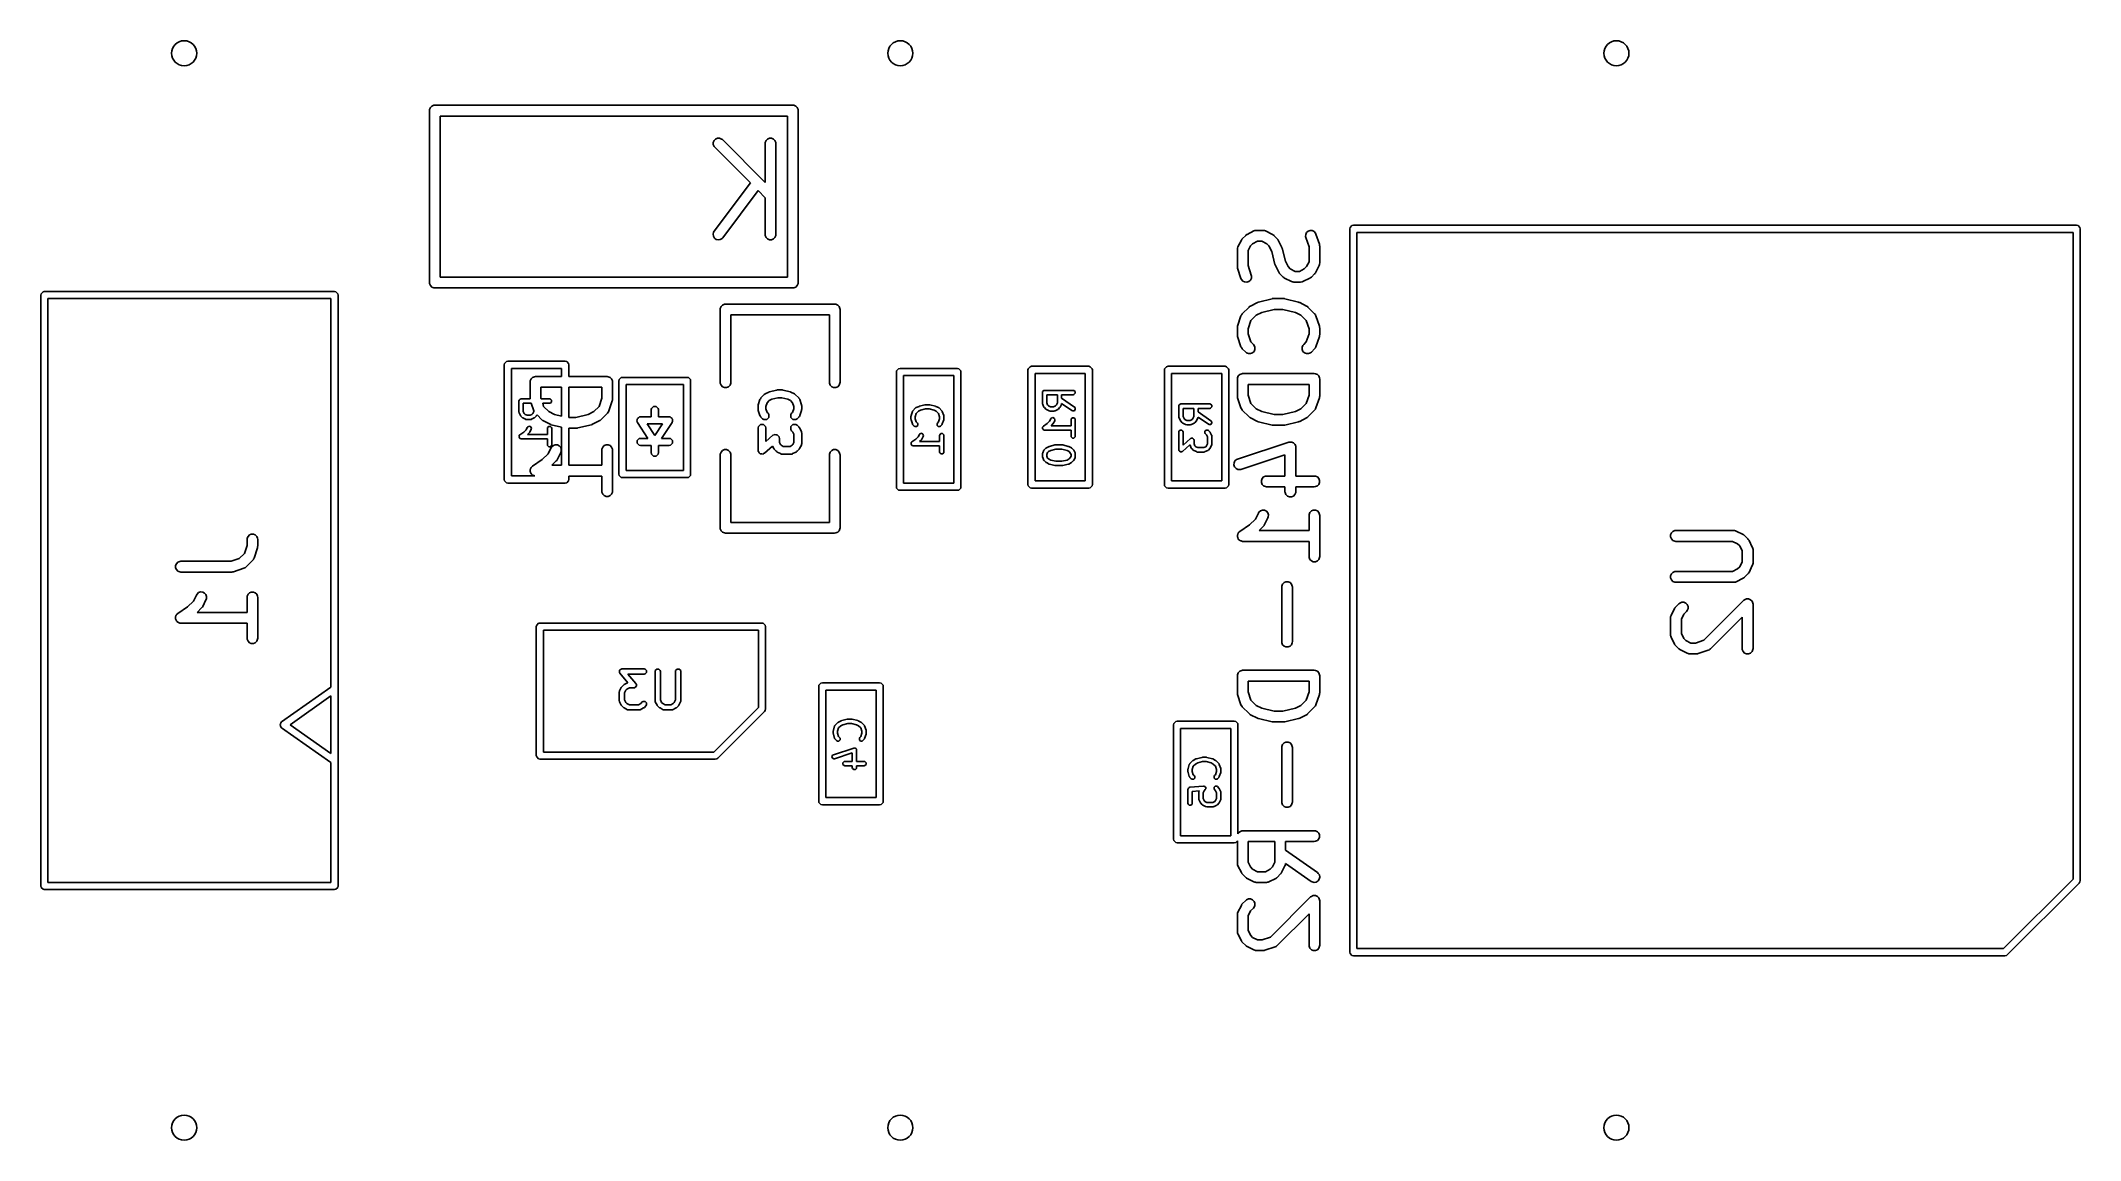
# Model space of a CAD drawing. Extents: x 0.02 to 1.14, y -0.01 to 0.6.
import ezdxf

# ---------------------------------------------------------------- set-up
doc = ezdxf.new("R2010")
doc.units = 0
doc.header["$MEASUREMENT"] = 0
doc.layers.add('BLACK', color=7, linetype='CONTINUOUS')

msp = doc.modelspace()

# ---------------------------------------------------------------- linework, layer by layer
at = {"layer": 'BLACK', "linetype": 'CONTINUOUS'}
for p, q in [((0.2333, 0.5596), (0.2338, 0.5607)), ((0.2338, 0.5607), (0.2346, 0.5615)), ((0.2346, 0.5615), (0.2356, 0.562)), ((0.2356, 0.562), (0.2362, 0.562)), ((0.2362, 0.562), (0.4331, 0.562)), ((0.4331, 0.562), (0.4336, 0.562)), ((0.4336, 0.562), (0.4347, 0.5615)), ((0.4347, 0.5615), (0.4355, 0.5607)), ((0.4355, 0.5607), (0.436, 0.5596)), ((0.2333, 0.5591), (0.2333, 0.5596)), ((0.2333, 0.4646), (0.2333, 0.5591)), ((0.2392, 0.5561), (0.2392, 0.4675)), ((0.4301, 0.5561), (0.2392, 0.5561)), ((0.4301, 0.4675), (0.4301, 0.5561)), ((0.436, 0.5596), (0.436, 0.5591)), ((0.436, 0.5591), (0.436, 0.4646)), ((0.3893, 0.5416), (0.3897, 0.5426)), ((0.3893, 0.5404), (0.3893, 0.5416)), ((0.3897, 0.5393), (0.3893, 0.5404)), ((0.3897, 0.5426), (0.3905, 0.5434)), ((0.3901, 0.5389), (0.3897, 0.5393)), ((0.4097, 0.5193), (0.3901, 0.5389)), ((0.3905, 0.5434), (0.3916, 0.5439)), ((0.3916, 0.5439), (0.3927, 0.5439)), ((0.3927, 0.5439), (0.3938, 0.5434)), ((0.3938, 0.5434), (0.3943, 0.5431)), ((0.3943, 0.5431), (0.4178, 0.5195)), ((0.4178, 0.5416), (0.4183, 0.5426)), ((0.4178, 0.541), (0.4178, 0.5416)), ((0.4178, 0.5195), (0.4178, 0.541)), ((0.4183, 0.5426), (0.4191, 0.5434)), ((0.4191, 0.5434), (0.4202, 0.5439)), ((0.4202, 0.5439), (0.4213, 0.5439)), ((0.4213, 0.5439), (0.4224, 0.5434)), ((0.4224, 0.5434), (0.4232, 0.5426)), ((0.4232, 0.5426), (0.4236, 0.5416)), ((0.4236, 0.5416), (0.4237, 0.541)), ((0.4237, 0.541), (0.4237, 0.491)), ((0.3898, 0.4928), (0.4097, 0.5193)), ((0.4139, 0.5151), (0.3945, 0.4892)), ((0.4178, 0.5112), (0.4139, 0.5151)), ((0.4178, 0.491), (0.4178, 0.5112)), ((0.7392, 0.4941), (0.7394, 0.4948)), ((0.7392, 0.0965), (0.7392, 0.4941)), ((0.7394, 0.4948), (0.7404, 0.4959)), ((0.7404, 0.4959), (0.7412, 0.4961)), ((0.7412, 0.4961), (1.1388, 0.4961)), ((1.1388, 0.4961), (1.1396, 0.4959)), ((1.1396, 0.4959), (1.1406, 0.4948)), ((1.1406, 0.4948), (1.1408, 0.4941)), ((1.1408, 0.4941), (1.1408, 0.1358)), ((0.3892, 0.4911), (0.3895, 0.4923)), ((0.3894, 0.49), (0.3892, 0.4911)), ((0.39, 0.489), (0.3894, 0.49)), ((0.3895, 0.4923), (0.3898, 0.4928)), ((0.3909, 0.4883), (0.39, 0.489)), ((0.392, 0.488), (0.3909, 0.4883)), ((0.3931, 0.4882), (0.392, 0.488)), ((0.3941, 0.4888), (0.3931, 0.4882)), ((0.3945, 0.4892), (0.3941, 0.4888)), ((0.4178, 0.4904), (0.4178, 0.491)), ((0.4183, 0.4893), (0.4178, 0.4904)), ((0.4191, 0.4885), (0.4183, 0.4893)), ((0.4202, 0.4881), (0.4191, 0.4885)), ((0.4213, 0.4881), (0.4202, 0.4881)), ((0.4224, 0.4885), (0.4213, 0.4881)), ((0.4232, 0.4893), (0.4224, 0.4885)), ((0.4236, 0.4904), (0.4232, 0.4893)), ((0.4237, 0.491), (0.4236, 0.4904)), ((0.6774, 0.4828), (0.6775, 0.4833)), ((0.6774, 0.4734), (0.6774, 0.4828)), ((0.6775, 0.4835), (0.6777, 0.4841)), ((0.6775, 0.4834), (0.6775, 0.4835)), ((0.6775, 0.4833), (0.6775, 0.4834)), ((0.6777, 0.4841), (0.6796, 0.4878)), ((0.6796, 0.4878), (0.6797, 0.4881)), ((0.6797, 0.4881), (0.6798, 0.4881)), ((0.6798, 0.4882), (0.6799, 0.4883)), ((0.6798, 0.4881), (0.6798, 0.4882)), ((0.6799, 0.4884), (0.6801, 0.4886)), ((0.6799, 0.4883), (0.6799, 0.4884)), ((0.6801, 0.4886), (0.682, 0.4905)), ((0.682, 0.4905), (0.6822, 0.4907)), ((0.6822, 0.4907), (0.6823, 0.4907)), ((0.6823, 0.4907), (0.6824, 0.4908)), ((0.6824, 0.4908), (0.6825, 0.4908)), ((0.6825, 0.4909), (0.6828, 0.491)), ((0.6825, 0.4908), (0.6825, 0.4909)), ((0.6828, 0.491), (0.6865, 0.4929)), ((0.6846, 0.4848), (0.6833, 0.4821)), ((0.6858, 0.4859), (0.6846, 0.4848)), ((0.6885, 0.4873), (0.6858, 0.4859)), ((0.6865, 0.4929), (0.6871, 0.4931)), ((0.6871, 0.4931), (0.6872, 0.4931)), ((0.6872, 0.4931), (0.6873, 0.4931)), ((0.6873, 0.4931), (0.6878, 0.4932)), ((0.6878, 0.4932), (0.6916, 0.4932)), ((0.6909, 0.4873), (0.6885, 0.4873)), ((0.6936, 0.4859), (0.6909, 0.4873)), ((0.6916, 0.4932), (0.6922, 0.4931)), ((0.6922, 0.4931), (0.6923, 0.4931)), ((0.6923, 0.4931), (0.6924, 0.4931)), ((0.6924, 0.4931), (0.6929, 0.4929)), ((0.6929, 0.4929), (0.6967, 0.491)), ((0.6948, 0.4848), (0.6936, 0.4859)), ((0.6963, 0.4817), (0.6948, 0.4848)), ((0.6967, 0.491), (0.6969, 0.4909)), ((0.6969, 0.4909), (0.697, 0.4908)), ((0.697, 0.4908), (0.6971, 0.4908)), ((0.6971, 0.4908), (0.6972, 0.4907)), ((0.6972, 0.4907), (0.6972, 0.4907)), ((0.6972, 0.4907), (0.6974, 0.4905)), ((0.6974, 0.4905), (0.6993, 0.4886)), ((0.6993, 0.4886), (0.6995, 0.4884)), ((0.6995, 0.4884), (0.6996, 0.4883)), ((0.6996, 0.4883), (0.6996, 0.4882)), ((0.6996, 0.4882), (0.6997, 0.4881)), ((0.6997, 0.4881), (0.6997, 0.4881)), ((0.6997, 0.4881), (0.6999, 0.4878)), ((0.6999, 0.4878), (0.7017, 0.4841)), ((0.7017, 0.4841), (0.7018, 0.484)), ((0.7018, 0.484), (0.7018, 0.484)), ((0.7018, 0.484), (0.7019, 0.4838)), ((0.7019, 0.4838), (0.7019, 0.4835)), ((0.7019, 0.4835), (0.7019, 0.4835)), ((0.7019, 0.4835), (0.702, 0.4835)), ((0.702, 0.4835), (0.7038, 0.4763)), ((0.7149, 0.4899), (0.715, 0.491)), ((0.715, 0.4893), (0.7149, 0.4899)), ((0.715, 0.491), (0.7155, 0.4921)), ((0.7168, 0.4841), (0.715, 0.4893)), ((0.7155, 0.4921), (0.7164, 0.4928)), ((0.7164, 0.4928), (0.7175, 0.4932)), ((0.7168, 0.476), (0.7168, 0.4841)), ((0.7175, 0.4932), (0.7186, 0.4931)), ((0.7186, 0.4931), (0.7197, 0.4926)), ((0.7197, 0.4926), (0.7204, 0.4917)), ((0.7204, 0.4917), (0.7206, 0.4912)), ((0.7206, 0.4912), (0.7225, 0.4856)), ((0.7225, 0.4856), (0.7226, 0.4853)), ((0.7226, 0.4853), (0.7226, 0.4852)), ((0.7226, 0.4852), (0.7226, 0.4851)), ((0.7226, 0.4851), (0.7226, 0.485)), ((0.7226, 0.485), (0.7226, 0.4849)), ((0.7226, 0.4849), (0.7227, 0.4846)), ((0.7227, 0.4846), (0.7227, 0.4753)), ((0.7431, 0.4921), (0.7431, 0.0984)), ((1.1369, 0.4921), (0.7431, 0.4921)), ((1.1369, 0.1366), (1.1369, 0.4921)), ((0.6774, 0.4731), (0.6774, 0.4734)), ((0.6774, 0.473), (0.6774, 0.4731)), ((0.6774, 0.4729), (0.6774, 0.473)), ((0.6775, 0.4728), (0.6774, 0.4729)), ((0.6775, 0.4727), (0.6775, 0.4728)), ((0.6775, 0.4724), (0.6775, 0.4727)), ((0.6794, 0.4668), (0.6775, 0.4724)), ((0.6833, 0.4821), (0.6833, 0.4739)), ((0.6833, 0.4739), (0.685, 0.4687)), ((0.6981, 0.4745), (0.6963, 0.4817)), ((0.6982, 0.4742), (0.6981, 0.4745)), ((0.6981, 0.4745), (0.6981, 0.4745)), ((0.6981, 0.4745), (0.6981, 0.4745)), ((0.6983, 0.474), (0.6982, 0.4742)), ((0.6983, 0.4739), (0.6983, 0.474)), ((0.6983, 0.474), (0.6983, 0.474)), ((0.7002, 0.4702), (0.6983, 0.4739)), ((0.7038, 0.4763), (0.7053, 0.4733)), ((0.7053, 0.4733), (0.7065, 0.4721)), ((0.7065, 0.4721), (0.7092, 0.4707)), ((0.7115, 0.4707), (0.7142, 0.4721)), ((0.7142, 0.4721), (0.7154, 0.4733)), ((0.7154, 0.4733), (0.7168, 0.476)), ((0.7224, 0.4739), (0.7205, 0.4702)), ((0.7226, 0.4745), (0.7224, 0.4739)), ((0.7227, 0.4753), (0.7226, 0.4747)), ((0.7226, 0.4747), (0.7226, 0.4746)), ((0.7226, 0.4746), (0.7226, 0.4745)), ((0.2333, 0.464), (0.2333, 0.4646)), ((0.2338, 0.4629), (0.2333, 0.464)), ((0.2346, 0.4621), (0.2338, 0.4629)), ((0.2356, 0.4617), (0.2346, 0.4621)), ((0.2362, 0.4616), (0.2356, 0.4617)), ((0.4331, 0.4616), (0.2362, 0.4616)), ((0.2392, 0.4675), (0.4301, 0.4675)), ((0.4336, 0.4617), (0.4331, 0.4616)), ((0.4347, 0.4621), (0.4336, 0.4617)), ((0.4355, 0.4629), (0.4347, 0.4621)), ((0.436, 0.464), (0.4355, 0.4629)), ((0.436, 0.4646), (0.436, 0.464)), ((0.6797, 0.4663), (0.6794, 0.4668)), ((0.6804, 0.4654), (0.6797, 0.4663)), ((0.6814, 0.4649), (0.6804, 0.4654)), ((0.6826, 0.4648), (0.6814, 0.4649)), ((0.6837, 0.4652), (0.6826, 0.4648)), ((0.6846, 0.4659), (0.6837, 0.4652)), ((0.6851, 0.467), (0.6846, 0.4659)), ((0.685, 0.4687), (0.6852, 0.4681)), ((0.6852, 0.4681), (0.6851, 0.467)), ((0.7004, 0.4699), (0.7002, 0.4702)), ((0.7005, 0.4698), (0.7004, 0.4699)), ((0.7004, 0.4699), (0.7004, 0.4699)), ((0.7005, 0.4697), (0.7005, 0.4698)), ((0.7006, 0.4696), (0.7005, 0.4697)), ((0.7008, 0.4694), (0.7006, 0.4696)), ((0.7026, 0.4675), (0.7008, 0.4694)), ((0.7029, 0.4674), (0.7026, 0.4675)), ((0.7029, 0.4673), (0.7029, 0.4674)), ((0.703, 0.4672), (0.7029, 0.4673)), ((0.7031, 0.4672), (0.703, 0.4672)), ((0.7032, 0.4671), (0.7031, 0.4672)), ((0.7034, 0.467), (0.7032, 0.4671)), ((0.7071, 0.4651), (0.7034, 0.467)), ((0.7077, 0.4649), (0.7071, 0.4651)), ((0.7078, 0.4649), (0.7077, 0.4649)), ((0.7079, 0.4649), (0.7078, 0.4649)), ((0.7085, 0.4648), (0.7079, 0.4649)), ((0.7122, 0.4648), (0.7085, 0.4648)), ((0.7092, 0.4707), (0.7115, 0.4707)), ((0.7128, 0.4649), (0.7122, 0.4648)), ((0.7129, 0.4649), (0.7128, 0.4649)), ((0.713, 0.4649), (0.7129, 0.4649)), ((0.7135, 0.4651), (0.713, 0.4649)), ((0.7173, 0.467), (0.7135, 0.4651)), ((0.7175, 0.4671), (0.7173, 0.467)), ((0.7176, 0.4672), (0.7175, 0.4671)), ((0.7177, 0.4672), (0.7176, 0.4672)), ((0.7178, 0.4673), (0.7177, 0.4672)), ((0.7181, 0.4675), (0.7178, 0.4674)), ((0.7178, 0.4674), (0.7178, 0.4673)), ((0.7199, 0.4694), (0.7181, 0.4675)), ((0.7201, 0.4696), (0.7199, 0.4694)), ((0.7202, 0.4697), (0.7201, 0.4696)), ((0.7203, 0.4699), (0.7202, 0.4698)), ((0.7202, 0.4698), (0.7202, 0.4697)), ((0.7205, 0.4702), (0.7203, 0.4699)), ((0.7203, 0.4699), (0.7203, 0.4699)), ((0.0196, 0.4577), (0.0197, 0.4584)), ((0.0196, 0.1329), (0.0196, 0.4577)), ((0.0197, 0.4584), (0.0208, 0.4595)), ((0.0208, 0.4595), (0.0215, 0.4596)), ((0.0215, 0.4596), (0.181, 0.4596)), ((0.0235, 0.4557), (0.0235, 0.1348)), ((0.179, 0.4557), (0.0235, 0.4557)), ((0.179, 0.2422), (0.179, 0.4557)), ((0.181, 0.4596), (0.1817, 0.4595)), ((0.1817, 0.4595), (0.1828, 0.4584)), ((0.1828, 0.4584), (0.183, 0.4577)), ((0.183, 0.4577), (0.183, 0.1329)), ((0.3931, 0.4503), (0.3936, 0.4514)), ((0.3931, 0.4498), (0.3931, 0.4503)), ((0.3931, 0.4098), (0.3931, 0.4498)), ((0.3936, 0.4514), (0.3944, 0.4522)), ((0.3944, 0.4522), (0.3954, 0.4527)), ((0.3954, 0.4527), (0.396, 0.4527)), ((0.396, 0.4527), (0.456, 0.4527)), ((0.456, 0.4527), (0.4566, 0.4527)), ((0.4566, 0.4527), (0.4577, 0.4522)), ((0.4577, 0.4522), (0.4585, 0.4514)), ((0.4585, 0.4514), (0.4589, 0.4503)), ((0.4589, 0.4503), (0.459, 0.4498)), ((0.459, 0.4498), (0.459, 0.4098)), ((0.6801, 0.4473), (0.6839, 0.4511)), ((0.6839, 0.4511), (0.6841, 0.4513)), ((0.6841, 0.4513), (0.6842, 0.4513)), ((0.6842, 0.4514), (0.6843, 0.4515)), ((0.6842, 0.4513), (0.6842, 0.4514)), ((0.6843, 0.4515), (0.6844, 0.4515)), ((0.6844, 0.4515), (0.6847, 0.4516)), ((0.6847, 0.4516), (0.6884, 0.4535)), ((0.6884, 0.4535), (0.6885, 0.4536)), ((0.6884, 0.4535), (0.6884, 0.4535)), ((0.6885, 0.4536), (0.6887, 0.4536)), ((0.6887, 0.4536), (0.6889, 0.4537)), ((0.6889, 0.4537), (0.689, 0.4537)), ((0.689, 0.4537), (0.6965, 0.4556)), ((0.689, 0.4537), (0.689, 0.4537)), ((0.6976, 0.4498), (0.6908, 0.4481)), ((0.6965, 0.4556), (0.6966, 0.4556)), ((0.6966, 0.4556), (0.6966, 0.4557)), ((0.6966, 0.4557), (0.6969, 0.4557)), ((0.6969, 0.4557), (0.6971, 0.4557)), ((0.6971, 0.4557), (0.6971, 0.4557)), ((0.6971, 0.4557), (0.6972, 0.4557)), ((0.6972, 0.4557), (0.7028, 0.4557)), ((0.7025, 0.4498), (0.6976, 0.4498)), ((0.7093, 0.4481), (0.7025, 0.4498)), ((0.7028, 0.4557), (0.7029, 0.4557)), ((0.7029, 0.4557), (0.703, 0.4557)), ((0.703, 0.4557), (0.7032, 0.4557)), ((0.7032, 0.4557), (0.7034, 0.4557)), ((0.7034, 0.4557), (0.7035, 0.4556)), ((0.7035, 0.4556), (0.7036, 0.4556)), ((0.7036, 0.4556), (0.7111, 0.4537)), ((0.7111, 0.4537), (0.7111, 0.4537)), ((0.7111, 0.4537), (0.7111, 0.4537)), ((0.7111, 0.4537), (0.7114, 0.4536)), ((0.7114, 0.4536), (0.7116, 0.4536)), ((0.7116, 0.4536), (0.7116, 0.4535)), ((0.7116, 0.4535), (0.7117, 0.4535)), ((0.7117, 0.4535), (0.7154, 0.4516)), ((0.7154, 0.4516), (0.7157, 0.4515)), ((0.7157, 0.4515), (0.7157, 0.4515)), ((0.7157, 0.4515), (0.7158, 0.4514)), ((0.7158, 0.4514), (0.7159, 0.4513)), ((0.7159, 0.4513), (0.716, 0.4513)), ((0.716, 0.4513), (0.7162, 0.4511)), ((0.7162, 0.4511), (0.7199, 0.4473)), ((0.4531, 0.4468), (0.399, 0.4468)), ((0.399, 0.4468), (0.399, 0.4098)), ((0.4531, 0.4098), (0.4531, 0.4468)), ((0.6774, 0.4401), (0.6775, 0.4402)), ((0.6774, 0.44), (0.6774, 0.4401)), ((0.6774, 0.4399), (0.6774, 0.44)), ((0.6774, 0.4396), (0.6774, 0.4399)), ((0.6774, 0.4359), (0.6774, 0.4396)), ((0.6775, 0.4406), (0.6794, 0.4462)), ((0.6775, 0.4403), (0.6775, 0.4406)), ((0.6775, 0.4402), (0.6775, 0.4403)), ((0.6794, 0.4462), (0.6797, 0.4467)), ((0.6797, 0.4468), (0.6798, 0.4469)), ((0.6797, 0.4467), (0.6797, 0.4468)), ((0.6798, 0.4469), (0.6801, 0.4473)), ((0.6848, 0.4437), (0.6833, 0.4392)), ((0.6833, 0.4392), (0.6833, 0.4364)), ((0.6877, 0.4466), (0.6848, 0.4437)), ((0.6908, 0.4481), (0.6877, 0.4466)), ((0.7123, 0.4466), (0.7093, 0.4481)), ((0.7153, 0.4437), (0.7123, 0.4466)), ((0.7168, 0.4392), (0.7153, 0.4437)), ((0.7168, 0.4364), (0.7168, 0.4392)), ((0.7199, 0.4473), (0.7203, 0.4469)), ((0.7203, 0.4469), (0.7203, 0.4468)), ((0.7203, 0.4468), (0.7204, 0.4467)), ((0.7204, 0.4467), (0.7206, 0.4462)), ((0.7206, 0.4462), (0.7225, 0.4406)), ((0.7225, 0.4406), (0.7226, 0.4403)), ((0.7226, 0.4403), (0.7226, 0.4402)), ((0.7226, 0.4402), (0.7226, 0.4401)), ((0.7226, 0.4401), (0.7226, 0.44)), ((0.7226, 0.44), (0.7226, 0.4399)), ((0.7226, 0.4399), (0.7227, 0.4396)), ((0.7227, 0.4396), (0.7227, 0.4359)), ((0.6774, 0.4356), (0.6774, 0.4359)), ((0.6774, 0.4355), (0.6774, 0.4356)), ((0.6774, 0.4354), (0.6774, 0.4355)), ((0.6775, 0.4353), (0.6774, 0.4354)), ((0.6775, 0.4352), (0.6775, 0.4353)), ((0.6775, 0.4349), (0.6775, 0.4352)), ((0.6794, 0.4293), (0.6775, 0.4349)), ((0.6797, 0.4288), (0.6794, 0.4293)), ((0.6797, 0.4287), (0.6797, 0.4288)), ((0.6798, 0.4286), (0.6797, 0.4287)), ((0.6801, 0.4282), (0.6798, 0.4286)), ((0.682, 0.4263), (0.6801, 0.4282)), ((0.6825, 0.4259), (0.682, 0.4263)), ((0.6833, 0.4364), (0.6848, 0.4319)), ((0.6848, 0.4319), (0.6862, 0.4305)), ((0.6866, 0.4267), (0.6857, 0.4259)), ((0.6862, 0.4305), (0.6866, 0.43)), ((0.6866, 0.43), (0.687, 0.429)), ((0.687, 0.4278), (0.6866, 0.4267)), ((0.687, 0.429), (0.687, 0.4278)), ((0.7131, 0.429), (0.7135, 0.43)), ((0.7131, 0.4278), (0.7131, 0.429)), ((0.7135, 0.4267), (0.7131, 0.4278)), ((0.7135, 0.43), (0.7139, 0.4305)), ((0.7143, 0.4259), (0.7135, 0.4267)), ((0.7139, 0.4305), (0.7153, 0.4319)), ((0.7153, 0.4319), (0.7168, 0.4364)), ((0.7181, 0.4263), (0.7176, 0.4259)), ((0.7199, 0.4282), (0.7181, 0.4263)), ((0.7203, 0.4286), (0.7199, 0.4282)), ((0.7204, 0.4288), (0.7203, 0.4287)), ((0.7203, 0.4287), (0.7203, 0.4286)), ((0.7206, 0.4293), (0.7204, 0.4288)), ((0.7225, 0.4349), (0.7206, 0.4293)), ((0.7226, 0.4352), (0.7225, 0.4349)), ((0.7227, 0.4359), (0.7226, 0.4356)), ((0.7226, 0.4356), (0.7226, 0.4355)), ((0.7226, 0.4355), (0.7226, 0.4354)), ((0.7226, 0.4354), (0.7226, 0.4353)), ((0.7226, 0.4353), (0.7226, 0.4352)), ((0.2744, 0.4193), (0.2746, 0.42)), ((0.2744, 0.3563), (0.2744, 0.4193)), ((0.2746, 0.42), (0.2757, 0.4211)), ((0.2757, 0.4211), (0.2764, 0.4213)), ((0.2764, 0.4213), (0.3079, 0.4213)), ((0.2784, 0.4173), (0.2784, 0.3583)), ((0.3059, 0.4173), (0.2784, 0.4173)), ((0.3059, 0.4129), (0.3059, 0.4173)), ((0.3079, 0.4213), (0.3087, 0.4211)), ((0.3087, 0.4211), (0.3097, 0.42)), ((0.3097, 0.42), (0.3099, 0.4193)), ((0.3099, 0.4193), (0.3099, 0.4129)), ((0.49, 0.4154), (0.4901, 0.4161)), ((0.49, 0.3524), (0.49, 0.4154)), ((0.4901, 0.4161), (0.4912, 0.4172)), ((0.4912, 0.4172), (0.492, 0.4173)), ((0.492, 0.4173), (0.5235, 0.4173)), ((0.5235, 0.4173), (0.5242, 0.4172)), ((0.5242, 0.4172), (0.5253, 0.4161)), ((0.5253, 0.4161), (0.5254, 0.4154)), ((0.5254, 0.4154), (0.5254, 0.3524)), ((0.5623, 0.4165), (0.5624, 0.4172)), ((0.5623, 0.3535), (0.5623, 0.4165)), ((0.5624, 0.4172), (0.5635, 0.4183)), ((0.5635, 0.4183), (0.5643, 0.4185)), ((0.5643, 0.4185), (0.5957, 0.4185)), ((0.5957, 0.4185), (0.5965, 0.4183)), ((0.5965, 0.4183), (0.5976, 0.4172)), ((0.5976, 0.4172), (0.5977, 0.4165)), ((0.5977, 0.4165), (0.5977, 0.3535)), ((0.6373, 0.4165), (0.6374, 0.4172)), ((0.6373, 0.3535), (0.6373, 0.4165)), ((0.6374, 0.4172), (0.6385, 0.4183)), ((0.6385, 0.4183), (0.6393, 0.4185)), ((0.6393, 0.4185), (0.6707, 0.4185)), ((0.6707, 0.4185), (0.6715, 0.4183)), ((0.6715, 0.4183), (0.6726, 0.4172)), ((0.6726, 0.4172), (0.6727, 0.4165)), ((0.6727, 0.4165), (0.6727, 0.3535)), ((0.6835, 0.4255), (0.6825, 0.4259)), ((0.6847, 0.4255), (0.6835, 0.4255)), ((0.6857, 0.4259), (0.6847, 0.4255)), ((0.7154, 0.4255), (0.7143, 0.4259)), ((0.7165, 0.4255), (0.7154, 0.4255)), ((0.7176, 0.4259), (0.7165, 0.4255)), ((0.2886, 0.4099), (0.2887, 0.4105)), ((0.2886, 0.4006), (0.2886, 0.4099)), ((0.2887, 0.4105), (0.2891, 0.4116)), ((0.2891, 0.4116), (0.2899, 0.4124)), ((0.2899, 0.4124), (0.291, 0.4128)), ((0.291, 0.4128), (0.2916, 0.4129)), ((0.2916, 0.4129), (0.3059, 0.4129)), ((0.3059, 0.407), (0.2945, 0.407)), ((0.2945, 0.407), (0.2945, 0.401)), ((0.3059, 0.3911), (0.3059, 0.407)), ((0.3099, 0.4129), (0.3309, 0.4129)), ((0.328, 0.407), (0.3099, 0.407)), ((0.3099, 0.407), (0.3099, 0.3904)), ((0.328, 0.401), (0.328, 0.407)), ((0.3309, 0.4129), (0.3315, 0.4128)), ((0.3315, 0.4128), (0.3326, 0.4124)), ((0.3326, 0.4124), (0.3334, 0.4116)), ((0.3334, 0.4116), (0.3338, 0.4105)), ((0.3338, 0.4105), (0.3339, 0.4099)), ((0.3339, 0.4099), (0.3339, 0.4006)), ((0.3374, 0.4104), (0.3376, 0.4112)), ((0.3374, 0.3593), (0.3374, 0.4104)), ((0.3376, 0.4112), (0.3387, 0.4123)), ((0.3387, 0.4123), (0.3394, 0.4124)), ((0.3394, 0.4124), (0.3748, 0.4124)), ((0.3414, 0.4085), (0.3414, 0.3612)), ((0.3729, 0.4085), (0.3414, 0.4085)), ((0.3729, 0.3612), (0.3729, 0.4085)), ((0.3748, 0.4124), (0.3756, 0.4123)), ((0.3756, 0.4123), (0.3767, 0.4112)), ((0.3767, 0.4112), (0.3768, 0.4104)), ((0.3768, 0.4104), (0.3768, 0.3593)), ((0.3931, 0.4092), (0.3931, 0.4098)), ((0.3936, 0.4081), (0.3931, 0.4092)), ((0.3944, 0.4073), (0.3936, 0.4081)), ((0.3954, 0.4069), (0.3944, 0.4073)), ((0.3966, 0.4069), (0.3954, 0.4069)), ((0.3977, 0.4073), (0.3966, 0.4069)), ((0.3985, 0.4081), (0.3977, 0.4073)), ((0.3989, 0.4092), (0.3985, 0.4081)), ((0.399, 0.4098), (0.3989, 0.4092)), ((0.4179, 0.4034), (0.4198, 0.4043)), ((0.4198, 0.4043), (0.42, 0.4044)), ((0.42, 0.4044), (0.4202, 0.4045)), ((0.4202, 0.4045), (0.424, 0.4054)), ((0.424, 0.4054), (0.4242, 0.4054)), ((0.4242, 0.4054), (0.4245, 0.4055)), ((0.4245, 0.4055), (0.4273, 0.4055)), ((0.4273, 0.4055), (0.4276, 0.4054)), ((0.4276, 0.4054), (0.4278, 0.4054)), ((0.4278, 0.4054), (0.4316, 0.4045)), ((0.4316, 0.4045), (0.4318, 0.4044)), ((0.4318, 0.4044), (0.432, 0.4043)), ((0.432, 0.4043), (0.4339, 0.4034)), ((0.4531, 0.4092), (0.4531, 0.4098)), ((0.4536, 0.4081), (0.4531, 0.4092)), ((0.4544, 0.4073), (0.4536, 0.4081)), ((0.4554, 0.4069), (0.4544, 0.4073)), ((0.4566, 0.4069), (0.4554, 0.4069)), ((0.4577, 0.4073), (0.4566, 0.4069)), ((0.4585, 0.4081), (0.4577, 0.4073)), ((0.4589, 0.4092), (0.4585, 0.4081)), ((0.459, 0.4098), (0.4589, 0.4092)), ((0.4939, 0.4134), (0.4939, 0.3543)), ((0.5215, 0.4134), (0.4939, 0.4134)), ((0.5215, 0.3543), (0.5215, 0.4134)), ((0.5662, 0.4145), (0.5662, 0.3555)), ((0.5938, 0.4145), (0.5662, 0.4145)), ((0.5702, 0.4041), (0.5703, 0.4046)), ((0.5702, 0.3981), (0.5702, 0.4041)), ((0.5703, 0.4046), (0.571, 0.4052)), ((0.571, 0.4052), (0.5714, 0.4053)), ((0.5714, 0.4053), (0.5872, 0.4053)), ((0.5872, 0.4053), (0.5876, 0.4052)), ((0.5876, 0.4052), (0.5883, 0.4046)), ((0.5883, 0.4037), (0.5876, 0.403)), ((0.5883, 0.4046), (0.5883, 0.4037)), ((0.5938, 0.3555), (0.5938, 0.4145)), ((0.6412, 0.4145), (0.6412, 0.3555)), ((0.6688, 0.4145), (0.6412, 0.4145)), ((0.6688, 0.3555), (0.6688, 0.4145)), ((0.6774, 0.4115), (0.6775, 0.4121)), ((0.6774, 0.4021), (0.6774, 0.4115)), ((0.6775, 0.4121), (0.6779, 0.4132)), ((0.6779, 0.4132), (0.6787, 0.414)), ((0.6787, 0.414), (0.6798, 0.4144)), ((0.6798, 0.4144), (0.6803, 0.4145)), ((0.6803, 0.4145), (0.7197, 0.4145)), ((0.7168, 0.4086), (0.6833, 0.4086)), ((0.6833, 0.4086), (0.6833, 0.4026)), ((0.7168, 0.4026), (0.7168, 0.4086)), ((0.7197, 0.4145), (0.7203, 0.4144)), ((0.7203, 0.4144), (0.7214, 0.414)), ((0.7214, 0.414), (0.7222, 0.4132)), ((0.7222, 0.4132), (0.7226, 0.4121)), ((0.7226, 0.4121), (0.7227, 0.4115)), ((0.7227, 0.4115), (0.7227, 0.4021)), ((0.2824, 0.3994), (0.2825, 0.3999)), ((0.2824, 0.3934), (0.2824, 0.3994)), ((0.2824, 0.3933), (0.2824, 0.3934)), ((0.2824, 0.3934), (0.2824, 0.3934)), ((0.2825, 0.3932), (0.2824, 0.3933)), ((0.2825, 0.3999), (0.2831, 0.4005)), ((0.2825, 0.393), (0.2825, 0.3932)), ((0.2825, 0.3929), (0.2825, 0.393)), ((0.2833, 0.3914), (0.2825, 0.3929)), ((0.2825, 0.3929), (0.2825, 0.3929)), ((0.2831, 0.4005), (0.2836, 0.4006)), ((0.2836, 0.4006), (0.2886, 0.4006)), ((0.2892, 0.3982), (0.2848, 0.3982)), ((0.2848, 0.3982), (0.2848, 0.3937)), ((0.2848, 0.3937), (0.2853, 0.3926)), ((0.2853, 0.3926), (0.2858, 0.3921)), ((0.2906, 0.394), (0.2892, 0.3982)), ((0.2896, 0.3921), (0.2901, 0.3926)), ((0.2901, 0.3926), (0.2906, 0.3937)), ((0.2906, 0.3937), (0.2906, 0.394)), ((0.2906, 0.394), (0.2906, 0.394)), ((0.2945, 0.401), (0.2947, 0.4006)), ((0.2947, 0.4006), (0.2993, 0.4006)), ((0.2993, 0.3982), (0.2955, 0.3982)), ((0.2955, 0.3982), (0.296, 0.3965)), ((0.296, 0.3965), (0.2989, 0.3936)), ((0.2989, 0.3936), (0.302, 0.3921)), ((0.2993, 0.4006), (0.2998, 0.4005)), ((0.2998, 0.3983), (0.2993, 0.3982)), ((0.2998, 0.4005), (0.3004, 0.3999)), ((0.3004, 0.399), (0.2998, 0.3983)), ((0.3004, 0.3999), (0.3004, 0.399)), ((0.3205, 0.3921), (0.3236, 0.3936)), ((0.3236, 0.3936), (0.3265, 0.3965)), ((0.3265, 0.3965), (0.328, 0.401)), ((0.3312, 0.3928), (0.3274, 0.3891)), ((0.3315, 0.3933), (0.3312, 0.3928)), ((0.3316, 0.3934), (0.3315, 0.3933)), ((0.3319, 0.394), (0.3316, 0.3935)), ((0.3316, 0.3935), (0.3316, 0.3934)), ((0.3337, 0.3996), (0.3319, 0.394)), ((0.3338, 0.3999), (0.3337, 0.3996)), ((0.3339, 0.4002), (0.3338, 0.4001)), ((0.3338, 0.4001), (0.3338, 0.4)), ((0.3338, 0.4), (0.3338, 0.3999)), ((0.3339, 0.4006), (0.3339, 0.4003)), ((0.3339, 0.4003), (0.3339, 0.4002)), ((0.3552, 0.3947), (0.3553, 0.3954)), ((0.3552, 0.3907), (0.3552, 0.3947)), ((0.3553, 0.3954), (0.3564, 0.3965)), ((0.3564, 0.3965), (0.3579, 0.3965)), ((0.3579, 0.3965), (0.3589, 0.3954)), ((0.3589, 0.3954), (0.3591, 0.3947)), ((0.3591, 0.3947), (0.3591, 0.3907)), ((0.4139, 0.3968), (0.414, 0.3971)), ((0.4139, 0.3949), (0.4139, 0.3968)), ((0.414, 0.3946), (0.4139, 0.3949)), ((0.414, 0.3974), (0.4149, 0.4003)), ((0.414, 0.3971), (0.414, 0.3974)), ((0.414, 0.3942), (0.414, 0.3946)), ((0.4149, 0.3914), (0.414, 0.3942)), ((0.4149, 0.4003), (0.415, 0.4004)), ((0.415, 0.4004), (0.4152, 0.4007)), ((0.415, 0.4004), (0.415, 0.4004)), ((0.4152, 0.4007), (0.4154, 0.401)), ((0.4154, 0.401), (0.4155, 0.4011)), ((0.4154, 0.401), (0.4154, 0.401)), ((0.4155, 0.4011), (0.4173, 0.403)), ((0.4173, 0.403), (0.4176, 0.4032)), ((0.4176, 0.4032), (0.4179, 0.4034)), ((0.4189, 0.3984), (0.4182, 0.3964)), ((0.4182, 0.3964), (0.4182, 0.3952)), ((0.4182, 0.3952), (0.4189, 0.3932)), ((0.4201, 0.3997), (0.4189, 0.3984)), ((0.4189, 0.3932), (0.4194, 0.3927)), ((0.4194, 0.3927), (0.4199, 0.392)), ((0.4215, 0.4004), (0.4201, 0.3997)), ((0.4247, 0.4012), (0.4215, 0.4004)), ((0.427, 0.4012), (0.4247, 0.4012)), ((0.4303, 0.4004), (0.427, 0.4012)), ((0.4317, 0.3997), (0.4303, 0.4004)), ((0.4329, 0.3984), (0.4317, 0.3997)), ((0.4319, 0.392), (0.4323, 0.3927)), ((0.4323, 0.3927), (0.4329, 0.3932)), ((0.4336, 0.3964), (0.4329, 0.3984)), ((0.4329, 0.3932), (0.4336, 0.3952)), ((0.4336, 0.3952), (0.4336, 0.3964)), ((0.4339, 0.4034), (0.4342, 0.4032)), ((0.4342, 0.4032), (0.4344, 0.403)), ((0.4344, 0.403), (0.4363, 0.4011)), ((0.4363, 0.4011), (0.4364, 0.401)), ((0.4364, 0.401), (0.4364, 0.401)), ((0.4364, 0.401), (0.4366, 0.4007)), ((0.4366, 0.4007), (0.4368, 0.4004)), ((0.4368, 0.4004), (0.4368, 0.4004)), ((0.4368, 0.4004), (0.4368, 0.4003)), ((0.4368, 0.4003), (0.4378, 0.3974)), ((0.4378, 0.3942), (0.4368, 0.3914)), ((0.4378, 0.3974), (0.4378, 0.3971)), ((0.4378, 0.3971), (0.4379, 0.3968)), ((0.4379, 0.3949), (0.4378, 0.3946)), ((0.4378, 0.3946), (0.4378, 0.3942)), ((0.4379, 0.3968), (0.4379, 0.3949)), ((0.498, 0.3914), (0.4988, 0.3936)), ((0.4988, 0.3937), (0.4989, 0.3938)), ((0.4988, 0.3936), (0.4988, 0.3937)), ((0.4988, 0.3937), (0.4988, 0.3937)), ((0.4989, 0.3938), (0.499, 0.394)), ((0.499, 0.3941), (0.5005, 0.3956)), ((0.499, 0.394), (0.499, 0.3941)), ((0.499, 0.394), (0.499, 0.394)), ((0.5009, 0.3926), (0.5003, 0.3908)), ((0.5005, 0.3956), (0.5007, 0.3957)), ((0.5007, 0.3957), (0.5009, 0.3958)), ((0.5009, 0.3958), (0.5024, 0.3965)), ((0.5021, 0.3938), (0.5009, 0.3926)), ((0.5033, 0.3944), (0.5021, 0.3938)), ((0.5024, 0.3965), (0.5025, 0.3966)), ((0.5025, 0.3966), (0.5026, 0.3966)), ((0.5026, 0.3966), (0.5056, 0.3974)), ((0.506, 0.3951), (0.5033, 0.3944)), ((0.5056, 0.3974), (0.5057, 0.3974)), ((0.5057, 0.3974), (0.5059, 0.3974)), ((0.5059, 0.3974), (0.5081, 0.3974)), ((0.508, 0.3951), (0.506, 0.3951)), ((0.5107, 0.3944), (0.508, 0.3951)), ((0.5081, 0.3974), (0.5083, 0.3974)), ((0.5083, 0.3974), (0.5084, 0.3974)), ((0.5084, 0.3974), (0.5114, 0.3966)), ((0.5119, 0.3938), (0.5107, 0.3944)), ((0.5114, 0.3966), (0.5115, 0.3966)), ((0.5115, 0.3966), (0.5117, 0.3965)), ((0.5117, 0.3965), (0.5132, 0.3958)), ((0.5131, 0.3926), (0.5119, 0.3938)), ((0.5137, 0.3908), (0.5131, 0.3926)), ((0.5132, 0.3958), (0.5133, 0.3957)), ((0.5133, 0.3957), (0.5135, 0.3956)), ((0.5135, 0.3956), (0.515, 0.3941)), ((0.515, 0.3941), (0.515, 0.394)), ((0.515, 0.394), (0.515, 0.394)), ((0.515, 0.394), (0.5151, 0.3938)), ((0.5151, 0.3938), (0.5152, 0.3937)), ((0.5152, 0.3937), (0.5152, 0.3937)), ((0.5152, 0.3937), (0.5152, 0.3936)), ((0.5152, 0.3936), (0.516, 0.3914)), ((0.5702, 0.398), (0.5702, 0.3981)), ((0.5702, 0.3981), (0.5702, 0.3981)), ((0.5703, 0.3979), (0.5702, 0.398)), ((0.5703, 0.3977), (0.5703, 0.3979)), ((0.5704, 0.3976), (0.5703, 0.3977)), ((0.5703, 0.3977), (0.5703, 0.3977)), ((0.5711, 0.3961), (0.5704, 0.3976)), ((0.5712, 0.3959), (0.5711, 0.3961)), ((0.5713, 0.3958), (0.5712, 0.3959)), ((0.5721, 0.395), (0.5713, 0.3958)), ((0.5722, 0.3949), (0.5721, 0.395)), ((0.5724, 0.3948), (0.5722, 0.3949)), ((0.5739, 0.3941), (0.5724, 0.3948)), ((0.5785, 0.4029), (0.5726, 0.4029)), ((0.5726, 0.4029), (0.5726, 0.3984)), ((0.5726, 0.3984), (0.5731, 0.3973)), ((0.5731, 0.3973), (0.5736, 0.3968)), ((0.5736, 0.3968), (0.5747, 0.3963)), ((0.574, 0.394), (0.5739, 0.3941)), ((0.5739, 0.3941), (0.5739, 0.3941)), ((0.5741, 0.394), (0.574, 0.394)), ((0.5743, 0.3939), (0.5741, 0.394)), ((0.5744, 0.394), (0.5743, 0.3939)), ((0.5744, 0.3939), (0.5744, 0.394)), ((0.5767, 0.3939), (0.5744, 0.3939)), ((0.5747, 0.3963), (0.5764, 0.3963)), ((0.5764, 0.3963), (0.5775, 0.3968)), ((0.5769, 0.394), (0.5767, 0.3939)), ((0.5767, 0.3939), (0.5767, 0.394)), ((0.5767, 0.394), (0.5767, 0.3939)), ((0.5771, 0.394), (0.5769, 0.394)), ((0.5772, 0.3941), (0.5771, 0.3941)), ((0.5771, 0.3941), (0.5771, 0.394)), ((0.5787, 0.3948), (0.5772, 0.3941)), ((0.5775, 0.3968), (0.5779, 0.3973)), ((0.5779, 0.3973), (0.5785, 0.3984)), ((0.5785, 0.3984), (0.5785, 0.4029)), ((0.5788, 0.3949), (0.5787, 0.3948)), ((0.579, 0.395), (0.5788, 0.3949)), ((0.5797, 0.3958), (0.579, 0.395)), ((0.5799, 0.3959), (0.5797, 0.3958)), ((0.58, 0.3961), (0.5799, 0.3959)), ((0.5807, 0.3976), (0.58, 0.3961)), ((0.5808, 0.3977), (0.5807, 0.3977)), ((0.5807, 0.3977), (0.5807, 0.3976)), ((0.5872, 0.4029), (0.5808, 0.4029)), ((0.5808, 0.4029), (0.5808, 0.401)), ((0.5808, 0.401), (0.5878, 0.3961)), ((0.5865, 0.3942), (0.5808, 0.3981)), ((0.5808, 0.3981), (0.5808, 0.3981)), ((0.5808, 0.3981), (0.5808, 0.398)), ((0.5808, 0.398), (0.5808, 0.3979)), ((0.5808, 0.3979), (0.5808, 0.3977)), ((0.5869, 0.394), (0.5865, 0.3942)), ((0.5878, 0.3941), (0.5869, 0.394)), ((0.5876, 0.403), (0.5872, 0.4029)), ((0.5878, 0.3961), (0.5882, 0.3958)), ((0.5883, 0.3949), (0.5878, 0.3941)), ((0.5882, 0.3958), (0.5883, 0.3949)), ((0.6452, 0.3966), (0.6453, 0.3971)), ((0.6452, 0.3906), (0.6452, 0.3966)), ((0.6453, 0.3971), (0.646, 0.3977)), ((0.646, 0.3977), (0.6464, 0.3978)), ((0.6464, 0.3978), (0.6622, 0.3978)), ((0.6535, 0.3954), (0.6476, 0.3954)), ((0.6476, 0.3954), (0.6476, 0.3909)), ((0.6535, 0.3909), (0.6535, 0.3954)), ((0.6622, 0.3954), (0.6558, 0.3954)), ((0.6558, 0.3954), (0.6558, 0.3935)), ((0.6558, 0.3935), (0.6628, 0.3886)), ((0.6622, 0.3978), (0.6626, 0.3977)), ((0.6626, 0.3955), (0.6622, 0.3954)), ((0.6626, 0.3977), (0.6633, 0.3971)), ((0.6633, 0.3962), (0.6626, 0.3955)), ((0.6633, 0.3971), (0.6633, 0.3962)), ((0.6774, 0.4018), (0.6774, 0.4021)), ((0.6774, 0.4017), (0.6774, 0.4018)), ((0.6774, 0.4018), (0.6774, 0.4018)), ((0.6775, 0.4016), (0.6774, 0.4017)), ((0.6775, 0.4015), (0.6775, 0.4016)), ((0.6775, 0.4012), (0.6775, 0.4015)), ((0.6794, 0.3956), (0.6775, 0.4012)), ((0.6797, 0.3951), (0.6794, 0.3956)), ((0.6797, 0.395), (0.6797, 0.3951)), ((0.6798, 0.3949), (0.6797, 0.395)), ((0.6801, 0.3944), (0.6798, 0.3949)), ((0.6839, 0.3907), (0.6801, 0.3944)), ((0.6833, 0.4026), (0.6848, 0.3981)), ((0.6848, 0.3981), (0.6877, 0.3952)), ((0.6877, 0.3952), (0.6908, 0.3937)), ((0.6908, 0.3937), (0.6976, 0.392)), ((0.7025, 0.392), (0.7093, 0.3937)), ((0.7093, 0.3937), (0.7123, 0.3952)), ((0.7123, 0.3952), (0.7153, 0.3981)), ((0.7153, 0.3981), (0.7168, 0.4026)), ((0.7199, 0.3944), (0.7162, 0.3907)), ((0.7203, 0.3949), (0.7199, 0.3944)), ((0.7204, 0.3951), (0.7203, 0.395)), ((0.7203, 0.395), (0.7203, 0.3949)), ((0.7206, 0.3956), (0.7204, 0.3951)), ((0.7225, 0.4012), (0.7206, 0.3956)), ((0.7226, 0.4015), (0.7225, 0.4012)), ((0.7227, 0.4021), (0.7226, 0.4018)), ((0.7226, 0.4018), (0.7226, 0.4018)), ((0.7226, 0.4018), (0.7226, 0.4017)), ((0.7226, 0.4017), (0.7226, 0.4016)), ((0.7226, 0.4016), (0.7226, 0.4015)), ((0.2829, 0.3809), (0.2851, 0.3823)), ((0.2834, 0.3912), (0.2833, 0.3914)), ((0.2835, 0.3911), (0.2834, 0.3912)), ((0.2842, 0.3903), (0.2835, 0.3911)), ((0.2844, 0.3902), (0.2842, 0.3903)), ((0.2846, 0.3901), (0.2844, 0.3902)), ((0.2861, 0.3894), (0.2846, 0.3901)), ((0.2851, 0.3823), (0.2864, 0.3836)), ((0.2858, 0.3921), (0.2869, 0.3916)), ((0.2861, 0.3893), (0.2861, 0.3894)), ((0.2863, 0.3893), (0.2861, 0.3893)), ((0.2861, 0.3893), (0.2861, 0.3893)), ((0.2865, 0.3892), (0.2863, 0.3893)), ((0.2864, 0.3836), (0.287, 0.3849)), ((0.2866, 0.3892), (0.2865, 0.3893)), ((0.2865, 0.3893), (0.2865, 0.3892)), ((0.2888, 0.3892), (0.2866, 0.3892)), ((0.2869, 0.3916), (0.2886, 0.3916)), ((0.287, 0.3849), (0.2873, 0.3853)), ((0.2882, 0.3821), (0.2872, 0.3811)), ((0.2873, 0.3853), (0.2882, 0.3856)), ((0.2882, 0.3856), (0.289, 0.3852)), ((0.2883, 0.3822), (0.2882, 0.3821)), ((0.2884, 0.3824), (0.2883, 0.3822)), ((0.2891, 0.3839), (0.2884, 0.3824)), ((0.2886, 0.3916), (0.2896, 0.3921)), ((0.2889, 0.3893), (0.2888, 0.3892)), ((0.2891, 0.3893), (0.2889, 0.3892)), ((0.2889, 0.3892), (0.2889, 0.3893)), ((0.289, 0.3852), (0.2893, 0.3843)), ((0.2893, 0.3893), (0.2891, 0.3893)), ((0.2893, 0.3843), (0.2891, 0.3839)), ((0.2894, 0.3894), (0.2893, 0.3893)), ((0.2893, 0.3893), (0.2893, 0.3893)), ((0.2909, 0.3901), (0.2894, 0.3894)), ((0.291, 0.3902), (0.2909, 0.3901)), ((0.2912, 0.3903), (0.291, 0.3902)), ((0.2919, 0.3911), (0.2912, 0.3903)), ((0.292, 0.3912), (0.2919, 0.3911)), ((0.2921, 0.3914), (0.292, 0.3912)), ((0.2924, 0.3918), (0.2921, 0.3914)), ((0.2951, 0.3891), (0.2924, 0.3918)), ((0.2953, 0.3889), (0.2951, 0.3891)), ((0.2954, 0.3888), (0.2953, 0.3889)), ((0.2955, 0.3888), (0.2954, 0.3888)), ((0.2956, 0.3887), (0.2955, 0.3888)), ((0.2959, 0.3885), (0.2956, 0.3887)), ((0.2956, 0.3887), (0.2956, 0.3887)), ((0.2996, 0.3867), (0.2959, 0.3885)), ((0.2981, 0.3844), (0.2982, 0.3849)), ((0.2981, 0.3811), (0.2981, 0.3844)), ((0.2982, 0.3849), (0.2989, 0.3855)), ((0.2989, 0.3855), (0.2998, 0.3855)), ((0.2997, 0.3866), (0.2996, 0.3867)), ((0.2999, 0.3865), (0.2997, 0.3866)), ((0.2997, 0.3866), (0.2997, 0.3866)), ((0.2998, 0.3855), (0.3004, 0.3849)), ((0.3002, 0.3865), (0.2999, 0.3865)), ((0.3002, 0.3864), (0.3002, 0.3865)), ((0.3002, 0.3865), (0.3002, 0.3865)), ((0.3059, 0.385), (0.3002, 0.3864)), ((0.3004, 0.3849), (0.3005, 0.3844)), ((0.3005, 0.3844), (0.3005, 0.3754)), ((0.302, 0.3921), (0.3059, 0.3911)), ((0.3059, 0.3641), (0.3059, 0.385)), ((0.3099, 0.3904), (0.3137, 0.3904)), ((0.3141, 0.3845), (0.3099, 0.3845)), ((0.3099, 0.3845), (0.3099, 0.3641)), ((0.3137, 0.3904), (0.3205, 0.3921)), ((0.3142, 0.3845), (0.3141, 0.3845)), ((0.3144, 0.3845), (0.3142, 0.3845)), ((0.3142, 0.3845), (0.3142, 0.3845)), ((0.3146, 0.3845), (0.3144, 0.3845)), ((0.3147, 0.3845), (0.3146, 0.3845)), ((0.3148, 0.3846), (0.3147, 0.3845)), ((0.3223, 0.3864), (0.3148, 0.3846)), ((0.3226, 0.3865), (0.3223, 0.3865)), ((0.3223, 0.3865), (0.3223, 0.3865)), ((0.3223, 0.3865), (0.3223, 0.3864)), ((0.3228, 0.3866), (0.3226, 0.3865)), ((0.3229, 0.3867), (0.3228, 0.3866)), ((0.3228, 0.3866), (0.3228, 0.3866)), ((0.3266, 0.3885), (0.3229, 0.3867)), ((0.3269, 0.3887), (0.3266, 0.3885)), ((0.327, 0.3887), (0.3269, 0.3887)), ((0.3271, 0.3888), (0.327, 0.3888)), ((0.327, 0.3888), (0.327, 0.3887)), ((0.3272, 0.3889), (0.3271, 0.3888)), ((0.3274, 0.3891), (0.3272, 0.3889)), ((0.3473, 0.3884), (0.3474, 0.389)), ((0.3474, 0.3881), (0.3473, 0.3884)), ((0.3474, 0.3895), (0.3476, 0.3897)), ((0.3474, 0.389), (0.3474, 0.3895)), ((0.3474, 0.388), (0.3474, 0.3881)), ((0.3475, 0.388), (0.3474, 0.388)), ((0.3476, 0.3877), (0.3475, 0.388)), ((0.3476, 0.3899), (0.3481, 0.3902)), ((0.3476, 0.3897), (0.3476, 0.3899)), ((0.3534, 0.3789), (0.3476, 0.3877)), ((0.3481, 0.3902), (0.3485, 0.3906)), ((0.3485, 0.3906), (0.3488, 0.3907)), ((0.3488, 0.3907), (0.3489, 0.3907)), ((0.3489, 0.3907), (0.349, 0.3907)), ((0.349, 0.3907), (0.3493, 0.3907)), ((0.3493, 0.3907), (0.3552, 0.3907)), ((0.3529, 0.3868), (0.3571, 0.3805)), ((0.3613, 0.3868), (0.3529, 0.3868)), ((0.3571, 0.3805), (0.3613, 0.3868)), ((0.3591, 0.3907), (0.365, 0.3907)), ((0.3666, 0.3877), (0.3608, 0.3789)), ((0.365, 0.3907), (0.3653, 0.3907)), ((0.3653, 0.3907), (0.3654, 0.3907)), ((0.3654, 0.3907), (0.3655, 0.3907)), ((0.3655, 0.3907), (0.3658, 0.3906)), ((0.3658, 0.3906), (0.3662, 0.3902)), ((0.3662, 0.3902), (0.3666, 0.3899)), ((0.3666, 0.3899), (0.3667, 0.3897)), ((0.3667, 0.388), (0.3666, 0.3877)), ((0.3667, 0.3897), (0.3668, 0.3895)), ((0.3668, 0.388), (0.3667, 0.388)), ((0.3668, 0.3895), (0.3668, 0.389)), ((0.3668, 0.389), (0.3669, 0.3884)), ((0.3669, 0.3884), (0.3668, 0.3881)), ((0.3668, 0.3881), (0.3668, 0.388)), ((0.4139, 0.3846), (0.4141, 0.3854)), ((0.4139, 0.3724), (0.4139, 0.3846)), ((0.4141, 0.3854), (0.4152, 0.3866)), ((0.415, 0.3913), (0.4149, 0.3914)), ((0.4152, 0.391), (0.415, 0.3913)), ((0.415, 0.3913), (0.415, 0.3913)), ((0.4154, 0.3907), (0.4152, 0.391)), ((0.4152, 0.3866), (0.4169, 0.3866)), ((0.4154, 0.3906), (0.4154, 0.3907)), ((0.4155, 0.3906), (0.4154, 0.3906)), ((0.4164, 0.3896), (0.4155, 0.3906)), ((0.4171, 0.3892), (0.4164, 0.3896)), ((0.4169, 0.3866), (0.418, 0.3854)), ((0.4187, 0.3892), (0.4171, 0.3892)), ((0.418, 0.3854), (0.4182, 0.3846)), ((0.4182, 0.3846), (0.4182, 0.3771)), ((0.4199, 0.3903), (0.4187, 0.3892)), ((0.4199, 0.392), (0.4199, 0.3903)), ((0.4319, 0.3903), (0.4319, 0.392)), ((0.433, 0.3892), (0.4319, 0.3903)), ((0.4319, 0.3854), (0.433, 0.3866)), ((0.4319, 0.3837), (0.4319, 0.3854)), ((0.4323, 0.3831), (0.4319, 0.3837)), ((0.433, 0.3824), (0.4323, 0.3831)), ((0.4347, 0.3892), (0.433, 0.3892)), ((0.433, 0.3866), (0.4347, 0.3866)), ((0.4336, 0.3812), (0.433, 0.3824)), ((0.4336, 0.3766), (0.4336, 0.3812)), ((0.4354, 0.3896), (0.4347, 0.3892)), ((0.4347, 0.3866), (0.4354, 0.3861)), ((0.4363, 0.3906), (0.4354, 0.3896)), ((0.4354, 0.3861), (0.4363, 0.3852)), ((0.4364, 0.3906), (0.4363, 0.3906)), ((0.4363, 0.3852), (0.4365, 0.3849)), ((0.4366, 0.391), (0.4364, 0.3907)), ((0.4364, 0.3907), (0.4364, 0.3906)), ((0.4365, 0.3849), (0.4367, 0.3846)), ((0.4368, 0.3913), (0.4366, 0.391)), ((0.4367, 0.3846), (0.4377, 0.3827)), ((0.4368, 0.3914), (0.4368, 0.3913)), ((0.4368, 0.3913), (0.4368, 0.3913)), ((0.4377, 0.3827), (0.4377, 0.3826)), ((0.4377, 0.3826), (0.4377, 0.3826)), ((0.4377, 0.3826), (0.4378, 0.3822)), ((0.4378, 0.3822), (0.4379, 0.3819)), ((0.4379, 0.3819), (0.4379, 0.3819)), ((0.4379, 0.3819), (0.4379, 0.3818)), ((0.4379, 0.3818), (0.4379, 0.3761)), ((0.4979, 0.391), (0.498, 0.3912)), ((0.4979, 0.3895), (0.4979, 0.391)), ((0.498, 0.3893), (0.4979, 0.3895)), ((0.498, 0.3912), (0.498, 0.3914)), ((0.498, 0.3891), (0.498, 0.3893)), ((0.4988, 0.3869), (0.498, 0.3891)), ((0.4988, 0.3868), (0.4988, 0.3869)), ((0.4989, 0.3866), (0.4988, 0.3868)), ((0.4988, 0.3868), (0.4988, 0.3868)), ((0.499, 0.3865), (0.4989, 0.3866)), ((0.499, 0.3864), (0.499, 0.3865)), ((0.4998, 0.3856), (0.499, 0.3864)), ((0.499, 0.3864), (0.499, 0.3864)), ((0.5002, 0.3854), (0.4998, 0.3856)), ((0.5011, 0.3854), (0.5002, 0.3854)), ((0.5003, 0.3908), (0.5003, 0.3897)), ((0.5003, 0.3897), (0.5009, 0.3879)), ((0.5009, 0.3879), (0.5015, 0.3873)), ((0.5017, 0.386), (0.5011, 0.3854)), ((0.5015, 0.3873), (0.5017, 0.3869)), ((0.5017, 0.3869), (0.5017, 0.386)), ((0.5026, 0.381), (0.5029, 0.3814)), ((0.5029, 0.3814), (0.5037, 0.3817)), ((0.5037, 0.3817), (0.5045, 0.3813)), ((0.5045, 0.3813), (0.5048, 0.3804)), ((0.5123, 0.3869), (0.5125, 0.3873)), ((0.5123, 0.386), (0.5123, 0.3869)), ((0.5129, 0.3854), (0.5123, 0.386)), ((0.5125, 0.3873), (0.5131, 0.3879)), ((0.5138, 0.3854), (0.5129, 0.3854)), ((0.5131, 0.3879), (0.5137, 0.3897)), ((0.5137, 0.3897), (0.5137, 0.3908)), ((0.5142, 0.3856), (0.5138, 0.3854)), ((0.5138, 0.3809), (0.5144, 0.3816)), ((0.515, 0.3864), (0.5142, 0.3856)), ((0.5144, 0.3816), (0.5153, 0.3816)), ((0.5151, 0.3866), (0.515, 0.3865)), ((0.515, 0.3865), (0.515, 0.3864)), ((0.515, 0.3864), (0.515, 0.3864)), ((0.5152, 0.3868), (0.5151, 0.3866)), ((0.516, 0.3891), (0.5152, 0.3869)), ((0.5152, 0.3869), (0.5152, 0.3868)), ((0.5152, 0.3868), (0.5152, 0.3868)), ((0.5153, 0.3816), (0.516, 0.3809)), ((0.516, 0.3914), (0.516, 0.3912)), ((0.516, 0.3912), (0.5161, 0.391)), ((0.5161, 0.3895), (0.516, 0.3893)), ((0.516, 0.3893), (0.516, 0.3891)), ((0.5161, 0.391), (0.5161, 0.3895)), ((0.5703, 0.3851), (0.5704, 0.3852)), ((0.5703, 0.3847), (0.5703, 0.3851)), ((0.5703, 0.3844), (0.5703, 0.3847)), ((0.5703, 0.3843), (0.5703, 0.3844)), ((0.5703, 0.3842), (0.5703, 0.3843)), ((0.5706, 0.3839), (0.5703, 0.3842)), ((0.5704, 0.3853), (0.5708, 0.3856)), ((0.5704, 0.3852), (0.5704, 0.3853)), ((0.5708, 0.3836), (0.5706, 0.3839)), ((0.5708, 0.3856), (0.5729, 0.387)), ((0.5709, 0.3836), (0.5708, 0.3836)), ((0.571, 0.3835), (0.5709, 0.3836)), ((0.5714, 0.3834), (0.571, 0.3835)), ((0.586, 0.3834), (0.5714, 0.3834)), ((0.5729, 0.387), (0.5742, 0.3883)), ((0.5742, 0.3883), (0.5749, 0.3897)), ((0.5749, 0.3897), (0.5751, 0.39)), ((0.576, 0.3868), (0.575, 0.3858)), ((0.575, 0.3858), (0.586, 0.3858)), ((0.5751, 0.39), (0.576, 0.3903)), ((0.576, 0.3903), (0.5768, 0.3899)), ((0.5761, 0.3869), (0.576, 0.3868)), ((0.5762, 0.3871), (0.5761, 0.3869)), ((0.577, 0.3886), (0.5762, 0.3871)), ((0.5768, 0.3899), (0.5771, 0.389)), ((0.5771, 0.389), (0.577, 0.3886)), ((0.586, 0.3891), (0.5861, 0.3896)), ((0.586, 0.3858), (0.586, 0.3891)), ((0.586, 0.3801), (0.586, 0.3834)), ((0.5861, 0.3896), (0.5867, 0.3902)), ((0.5867, 0.3902), (0.5876, 0.3902)), ((0.5876, 0.3902), (0.5883, 0.3896)), ((0.5883, 0.3896), (0.5883, 0.3891)), ((0.5883, 0.3891), (0.5883, 0.3801)), ((0.6452, 0.3905), (0.6452, 0.3906)), ((0.6452, 0.3906), (0.6452, 0.3906)), ((0.6453, 0.3904), (0.6452, 0.3905)), ((0.6452, 0.3824), (0.6453, 0.3828)), ((0.6452, 0.3726), (0.6452, 0.3824)), ((0.6453, 0.3902), (0.6453, 0.3904)), ((0.6454, 0.3901), (0.6453, 0.3902)), ((0.6453, 0.3902), (0.6453, 0.3902)), ((0.6453, 0.3828), (0.646, 0.3835)), ((0.6461, 0.3886), (0.6454, 0.3901)), ((0.646, 0.3835), (0.6469, 0.3835)), ((0.6462, 0.3884), (0.6461, 0.3886)), ((0.6463, 0.3883), (0.6462, 0.3884)), ((0.6471, 0.3875), (0.6463, 0.3883)), ((0.6469, 0.3835), (0.6475, 0.3828)), ((0.6472, 0.3874), (0.6471, 0.3875)), ((0.6474, 0.3873), (0.6472, 0.3874)), ((0.6489, 0.3866), (0.6474, 0.3873)), ((0.6475, 0.3828), (0.6476, 0.3824)), ((0.6476, 0.3909), (0.6481, 0.3898)), ((0.6476, 0.3824), (0.6476, 0.3752)), ((0.6481, 0.3898), (0.6486, 0.3893)), ((0.6486, 0.3893), (0.6497, 0.3888)), ((0.649, 0.3865), (0.6489, 0.3866)), ((0.6489, 0.3866), (0.6489, 0.3866)), ((0.6491, 0.3865), (0.649, 0.3865)), ((0.6493, 0.3864), (0.6491, 0.3865)), ((0.6494, 0.3865), (0.6493, 0.3864)), ((0.6494, 0.3864), (0.6494, 0.3865)), ((0.6517, 0.3864), (0.6494, 0.3864)), ((0.6497, 0.3888), (0.6514, 0.3888)), ((0.6514, 0.3888), (0.6525, 0.3893)), ((0.6519, 0.3865), (0.6517, 0.3864)), ((0.6517, 0.3864), (0.6517, 0.3865)), ((0.6517, 0.3865), (0.6517, 0.3864)), ((0.6521, 0.3865), (0.6519, 0.3865)), ((0.6522, 0.3866), (0.6521, 0.3866)), ((0.6521, 0.3866), (0.6521, 0.3865)), ((0.6537, 0.3873), (0.6522, 0.3866)), ((0.6525, 0.3893), (0.6529, 0.3898)), ((0.6529, 0.3898), (0.6535, 0.3909)), ((0.6538, 0.3874), (0.6537, 0.3873)), ((0.654, 0.3875), (0.6538, 0.3874)), ((0.6547, 0.3883), (0.654, 0.3875)), ((0.6549, 0.3884), (0.6547, 0.3883)), ((0.655, 0.3886), (0.6549, 0.3884)), ((0.6557, 0.3901), (0.655, 0.3886)), ((0.6558, 0.3902), (0.6557, 0.3902)), ((0.6557, 0.3902), (0.6557, 0.3901)), ((0.6615, 0.3867), (0.6558, 0.3906)), ((0.6558, 0.3906), (0.6558, 0.3906)), ((0.6558, 0.3906), (0.6558, 0.3905)), ((0.6558, 0.3905), (0.6558, 0.3904)), ((0.6558, 0.3904), (0.6558, 0.3902)), ((0.6596, 0.3828), (0.6602, 0.3835)), ((0.6596, 0.3819), (0.6596, 0.3828)), ((0.6598, 0.3815), (0.6596, 0.3819)), ((0.6604, 0.3809), (0.6598, 0.3815)), ((0.6602, 0.3835), (0.6611, 0.3835)), ((0.6611, 0.3835), (0.6615, 0.3832)), ((0.6619, 0.3865), (0.6615, 0.3867)), ((0.6615, 0.3832), (0.6622, 0.3825)), ((0.6628, 0.3866), (0.6619, 0.3865)), ((0.6622, 0.3825), (0.6624, 0.3823)), ((0.6624, 0.3823), (0.6625, 0.3822)), ((0.6625, 0.3822), (0.6632, 0.3807)), ((0.6628, 0.3886), (0.6632, 0.3883)), ((0.6633, 0.3874), (0.6628, 0.3866)), ((0.6632, 0.3883), (0.6633, 0.3874)), ((0.6841, 0.3905), (0.6839, 0.3907)), ((0.6842, 0.3904), (0.6841, 0.3905)), ((0.6843, 0.3903), (0.6842, 0.3904)), ((0.6842, 0.3904), (0.6842, 0.3904)), ((0.6844, 0.3903), (0.6843, 0.3903)), ((0.6847, 0.3901), (0.6844, 0.3903)), ((0.6884, 0.3882), (0.6847, 0.3901)), ((0.6885, 0.3882), (0.6884, 0.3882)), ((0.6884, 0.3882), (0.6884, 0.3882)), ((0.6887, 0.3881), (0.6885, 0.3882)), ((0.6889, 0.388), (0.6887, 0.3881)), ((0.689, 0.388), (0.6889, 0.388)), ((0.6965, 0.3861), (0.689, 0.388)), ((0.689, 0.388), (0.689, 0.388)), ((0.6966, 0.3861), (0.6965, 0.3861)), ((0.6969, 0.3861), (0.6966, 0.3861)), ((0.6966, 0.3861), (0.6966, 0.3861)), ((0.6971, 0.3861), (0.6969, 0.3861)), ((0.6972, 0.3861), (0.6971, 0.3861)), ((0.6971, 0.3861), (0.6971, 0.3861)), ((0.7028, 0.3861), (0.6972, 0.3861)), ((0.6976, 0.392), (0.7025, 0.392)), ((0.7029, 0.3861), (0.7028, 0.3861)), ((0.703, 0.3861), (0.7029, 0.3861)), ((0.7032, 0.3861), (0.703, 0.3861)), ((0.7034, 0.3861), (0.7032, 0.3861)), ((0.7035, 0.3861), (0.7034, 0.3861)), ((0.7036, 0.3861), (0.7035, 0.3861)), ((0.7111, 0.388), (0.7036, 0.3861)), ((0.7114, 0.3881), (0.7111, 0.388)), ((0.7111, 0.388), (0.7111, 0.388)), ((0.7111, 0.388), (0.7111, 0.388)), ((0.7116, 0.3882), (0.7114, 0.3881)), ((0.7117, 0.3882), (0.7116, 0.3882)), ((0.7116, 0.3882), (0.7116, 0.3882)), ((0.7154, 0.3901), (0.7117, 0.3882)), ((0.7157, 0.3903), (0.7154, 0.3901)), ((0.7158, 0.3904), (0.7157, 0.3903)), ((0.7157, 0.3903), (0.7157, 0.3903)), ((0.7159, 0.3904), (0.7158, 0.3904)), ((0.716, 0.3905), (0.7159, 0.3904)), ((0.7162, 0.3907), (0.716, 0.3905)), ((0.2824, 0.3797), (0.2825, 0.38)), ((0.2825, 0.3796), (0.2824, 0.3797)), ((0.2825, 0.3804), (0.2826, 0.3805)), ((0.2825, 0.38), (0.2825, 0.3804)), ((0.2825, 0.3795), (0.2825, 0.3796)), ((0.2827, 0.3792), (0.2825, 0.3795)), ((0.2826, 0.3806), (0.2829, 0.3809)), ((0.2826, 0.3805), (0.2826, 0.3806)), ((0.2829, 0.3789), (0.2827, 0.3792)), ((0.283, 0.3789), (0.2829, 0.3789)), ((0.2831, 0.3788), (0.283, 0.3789)), ((0.2836, 0.3787), (0.2831, 0.3788)), ((0.2981, 0.3787), (0.2836, 0.3787)), ((0.2872, 0.3811), (0.2981, 0.3811)), ((0.2953, 0.3672), (0.2985, 0.3704)), ((0.2981, 0.3754), (0.2981, 0.3787)), ((0.2982, 0.375), (0.2981, 0.3754)), ((0.2989, 0.3743), (0.2982, 0.375)), ((0.2985, 0.3704), (0.3002, 0.3738)), ((0.2998, 0.3743), (0.2989, 0.3743)), ((0.3004, 0.375), (0.2998, 0.3743)), ((0.3002, 0.3738), (0.3005, 0.3742)), ((0.3005, 0.3754), (0.3004, 0.375)), ((0.3005, 0.3742), (0.3014, 0.375)), ((0.3014, 0.375), (0.3024, 0.3754)), ((0.3024, 0.3754), (0.3036, 0.3753)), ((0.3036, 0.3753), (0.3046, 0.3748)), ((0.3055, 0.3711), (0.3036, 0.3674)), ((0.3046, 0.3748), (0.3054, 0.3739)), ((0.3054, 0.3739), (0.3057, 0.3728)), ((0.3057, 0.3716), (0.3055, 0.3711)), ((0.3057, 0.3728), (0.3057, 0.3716)), ((0.328, 0.373), (0.3285, 0.3741)), ((0.328, 0.3724), (0.328, 0.373)), ((0.328, 0.3641), (0.328, 0.3724)), ((0.3285, 0.3741), (0.3293, 0.3749)), ((0.3293, 0.3749), (0.3304, 0.3753)), ((0.3304, 0.3753), (0.3315, 0.3753)), ((0.3315, 0.3753), (0.3326, 0.3749)), ((0.3326, 0.3749), (0.3334, 0.3741)), ((0.3334, 0.3741), (0.3338, 0.373)), ((0.3338, 0.373), (0.3339, 0.3724)), ((0.3339, 0.3724), (0.3339, 0.3499)), ((0.3474, 0.3777), (0.3485, 0.3788)), ((0.3474, 0.3762), (0.3474, 0.3777)), ((0.3485, 0.3751), (0.3474, 0.3762)), ((0.3485, 0.3788), (0.3493, 0.3789)), ((0.3493, 0.375), (0.3485, 0.3751)), ((0.3493, 0.3789), (0.3534, 0.3789)), ((0.3552, 0.375), (0.3493, 0.375)), ((0.3552, 0.3711), (0.3552, 0.375)), ((0.3553, 0.3703), (0.3552, 0.3711)), ((0.3564, 0.3692), (0.3553, 0.3703)), ((0.3589, 0.3703), (0.3579, 0.3692)), ((0.3591, 0.3711), (0.3589, 0.3703)), ((0.365, 0.375), (0.3591, 0.375)), ((0.3591, 0.375), (0.3591, 0.3711)), ((0.3608, 0.3789), (0.365, 0.3789)), ((0.365, 0.3789), (0.3658, 0.3788)), ((0.3658, 0.3751), (0.365, 0.375)), ((0.3658, 0.3788), (0.3668, 0.3777)), ((0.3668, 0.3762), (0.3658, 0.3751)), ((0.3668, 0.3777), (0.3668, 0.3762)), ((0.3931, 0.3703), (0.3936, 0.3714)), ((0.3931, 0.3698), (0.3931, 0.3703)), ((0.3936, 0.3714), (0.3944, 0.3722)), ((0.3944, 0.3722), (0.3954, 0.3727)), ((0.3954, 0.3727), (0.3966, 0.3727)), ((0.3966, 0.3727), (0.3977, 0.3722)), ((0.3977, 0.3722), (0.3985, 0.3714)), ((0.3985, 0.3714), (0.3989, 0.3703)), ((0.3989, 0.3703), (0.399, 0.3698)), ((0.414, 0.3718), (0.4139, 0.3724)), ((0.414, 0.3717), (0.414, 0.3718)), ((0.4141, 0.3716), (0.414, 0.3717)), ((0.414, 0.3717), (0.414, 0.3717)), ((0.4146, 0.371), (0.4141, 0.3716)), ((0.4151, 0.3704), (0.4146, 0.371)), ((0.4152, 0.3704), (0.4151, 0.3704)), ((0.416, 0.3704), (0.4152, 0.3704)), ((0.4152, 0.3704), (0.4152, 0.3704)), ((0.4167, 0.3703), (0.416, 0.3704)), ((0.4168, 0.3704), (0.4167, 0.3703)), ((0.4169, 0.3704), (0.4168, 0.3704)), ((0.4175, 0.3708), (0.4169, 0.3705)), ((0.4169, 0.3705), (0.4169, 0.3704)), ((0.4219, 0.3746), (0.4175, 0.3708)), ((0.4182, 0.3771), (0.4221, 0.3806)), ((0.4226, 0.3733), (0.4219, 0.3746)), ((0.4221, 0.3806), (0.4227, 0.3809)), ((0.4228, 0.373), (0.4226, 0.3733)), ((0.4227, 0.3809), (0.4227, 0.3809)), ((0.4227, 0.3809), (0.4228, 0.3809)), ((0.4228, 0.3809), (0.4229, 0.381)), ((0.423, 0.3727), (0.4228, 0.373)), ((0.4229, 0.381), (0.4236, 0.3809)), ((0.4239, 0.3718), (0.423, 0.3727)), ((0.4236, 0.3809), (0.4244, 0.3809)), ((0.4242, 0.3716), (0.4239, 0.3718)), ((0.4245, 0.3714), (0.4242, 0.3716)), ((0.4244, 0.3809), (0.4244, 0.3809)), ((0.4244, 0.3809), (0.4245, 0.3809)), ((0.4245, 0.3809), (0.425, 0.3803)), ((0.4263, 0.3705), (0.4245, 0.3714)), ((0.425, 0.3803), (0.4255, 0.3798)), ((0.4255, 0.3798), (0.4256, 0.3797)), ((0.4256, 0.3797), (0.4256, 0.3796)), ((0.4256, 0.3796), (0.4256, 0.3795)), ((0.4256, 0.3795), (0.4257, 0.3789)), ((0.4257, 0.3789), (0.4257, 0.3766)), ((0.4257, 0.3766), (0.4263, 0.3755)), ((0.4263, 0.3755), (0.4267, 0.3751)), ((0.4264, 0.3704), (0.4263, 0.3705)), ((0.4265, 0.3704), (0.4264, 0.3704)), ((0.4268, 0.3703), (0.4265, 0.3704)), ((0.4267, 0.3751), (0.4278, 0.3745)), ((0.4271, 0.3702), (0.4268, 0.3703)), ((0.4272, 0.3702), (0.4271, 0.3702)), ((0.4273, 0.3702), (0.4272, 0.3702)), ((0.432, 0.3702), (0.4273, 0.3702)), ((0.4278, 0.3745), (0.4315, 0.3745)), ((0.4315, 0.3745), (0.4326, 0.3751)), ((0.4321, 0.3702), (0.432, 0.3702)), ((0.4325, 0.3703), (0.4321, 0.3702)), ((0.4321, 0.3702), (0.4321, 0.3702)), ((0.4328, 0.3704), (0.4325, 0.3703)), ((0.4326, 0.3751), (0.433, 0.3755)), ((0.4329, 0.3705), (0.4328, 0.3704)), ((0.4328, 0.3704), (0.4328, 0.3704)), ((0.4348, 0.3714), (0.4329, 0.3705)), ((0.433, 0.3755), (0.4336, 0.3766)), ((0.4351, 0.3716), (0.4348, 0.3714)), ((0.4354, 0.3718), (0.4351, 0.3716)), ((0.4363, 0.3727), (0.4354, 0.3718)), ((0.4365, 0.373), (0.4363, 0.3727)), ((0.4367, 0.3733), (0.4365, 0.373)), ((0.4377, 0.3752), (0.4367, 0.3733)), ((0.4378, 0.3756), (0.4377, 0.3753)), ((0.4377, 0.3753), (0.4377, 0.3753)), ((0.4377, 0.3753), (0.4377, 0.3752)), ((0.4379, 0.376), (0.4378, 0.3756)), ((0.4379, 0.3761), (0.4379, 0.376)), ((0.4379, 0.376), (0.4379, 0.376)), ((0.4531, 0.3703), (0.4536, 0.3714)), ((0.4531, 0.3698), (0.4531, 0.3703)), ((0.4536, 0.3714), (0.4544, 0.3722)), ((0.4544, 0.3722), (0.4554, 0.3727)), ((0.4554, 0.3727), (0.4566, 0.3727)), ((0.4566, 0.3727), (0.4577, 0.3722)), ((0.4577, 0.3722), (0.4585, 0.3714)), ((0.4585, 0.3714), (0.4589, 0.3703)), ((0.4589, 0.3703), (0.459, 0.3698)), ((0.498, 0.3764), (0.4981, 0.3765)), ((0.498, 0.3761), (0.498, 0.3764)), ((0.498, 0.3758), (0.498, 0.3761)), ((0.498, 0.3757), (0.498, 0.3758)), ((0.498, 0.3755), (0.498, 0.3757)), ((0.4983, 0.3753), (0.498, 0.3755)), ((0.4981, 0.3766), (0.4985, 0.377)), ((0.4981, 0.3765), (0.4981, 0.3766)), ((0.4985, 0.375), (0.4983, 0.3753)), ((0.4985, 0.377), (0.5006, 0.3784)), ((0.4986, 0.375), (0.4985, 0.375)), ((0.4987, 0.3749), (0.4986, 0.375)), ((0.4991, 0.3748), (0.4987, 0.3749)), ((0.5137, 0.3748), (0.4991, 0.3748)), ((0.5006, 0.3784), (0.5019, 0.3797)), ((0.5019, 0.3797), (0.5026, 0.381)), ((0.5037, 0.3781), (0.5027, 0.3772)), ((0.5027, 0.3772), (0.5137, 0.3772)), ((0.5038, 0.3783), (0.5037, 0.3781)), ((0.5039, 0.3785), (0.5038, 0.3783)), ((0.5047, 0.38), (0.5039, 0.3785)), ((0.5048, 0.3804), (0.5047, 0.38)), ((0.5137, 0.3805), (0.5138, 0.3809)), ((0.5137, 0.3772), (0.5137, 0.3805)), ((0.5137, 0.3715), (0.5137, 0.3748)), ((0.5138, 0.371), (0.5137, 0.3715)), ((0.5144, 0.3704), (0.5138, 0.371)), ((0.5153, 0.3704), (0.5144, 0.3704)), ((0.516, 0.371), (0.5153, 0.3704)), ((0.516, 0.3809), (0.5161, 0.3805)), ((0.5161, 0.3715), (0.516, 0.371)), ((0.5161, 0.3805), (0.5161, 0.3715)), ((0.5702, 0.3705), (0.5703, 0.3706)), ((0.5702, 0.3704), (0.5702, 0.3705)), ((0.5702, 0.3689), (0.5702, 0.3704)), ((0.5702, 0.3704), (0.5702, 0.3704)), ((0.5703, 0.3708), (0.5704, 0.3709)), ((0.5703, 0.3706), (0.5703, 0.3708)), ((0.5703, 0.3708), (0.5703, 0.3708)), ((0.5704, 0.3709), (0.5711, 0.3724)), ((0.5711, 0.3724), (0.5712, 0.3726)), ((0.5712, 0.3726), (0.5713, 0.3727)), ((0.5713, 0.3727), (0.5721, 0.3735)), ((0.5721, 0.3735), (0.5722, 0.3736)), ((0.5722, 0.3736), (0.5724, 0.3737)), ((0.5724, 0.3737), (0.5739, 0.3744)), ((0.5731, 0.3712), (0.5726, 0.3701)), ((0.5726, 0.3701), (0.5726, 0.3692)), ((0.5736, 0.3717), (0.5731, 0.3712)), ((0.5748, 0.3723), (0.5736, 0.3717)), ((0.5739, 0.3744), (0.574, 0.3745)), ((0.574, 0.3745), (0.5741, 0.3745)), ((0.5741, 0.3745), (0.5771, 0.3753)), ((0.5776, 0.3729), (0.5748, 0.3723)), ((0.5771, 0.3753), (0.5773, 0.3753)), ((0.5773, 0.3753), (0.5774, 0.3753)), ((0.5774, 0.3753), (0.5812, 0.3753)), ((0.581, 0.3729), (0.5776, 0.3729)), ((0.5838, 0.3723), (0.581, 0.3729)), ((0.5812, 0.3753), (0.5813, 0.3753)), ((0.5813, 0.3753), (0.5814, 0.3753)), ((0.5814, 0.3753), (0.5844, 0.3745)), ((0.585, 0.3717), (0.5838, 0.3723)), ((0.5844, 0.3745), (0.5846, 0.3745)), ((0.5846, 0.3745), (0.5847, 0.3744)), ((0.5847, 0.3744), (0.5862, 0.3737)), ((0.5854, 0.3712), (0.585, 0.3717)), ((0.586, 0.3701), (0.5854, 0.3712)), ((0.5861, 0.3797), (0.586, 0.3801)), ((0.586, 0.3692), (0.586, 0.3701)), ((0.5867, 0.379), (0.5861, 0.3797)), ((0.5862, 0.3737), (0.5863, 0.3736)), ((0.5863, 0.3736), (0.5865, 0.3735)), ((0.5865, 0.3735), (0.5872, 0.3727)), ((0.5876, 0.379), (0.5867, 0.379)), ((0.5872, 0.3727), (0.5874, 0.3726)), ((0.5874, 0.3726), (0.5875, 0.3724)), ((0.5875, 0.3724), (0.5882, 0.3709)), ((0.5883, 0.3797), (0.5876, 0.379)), ((0.5882, 0.3709), (0.5882, 0.3708)), ((0.5882, 0.3708), (0.5883, 0.3708)), ((0.5883, 0.3801), (0.5883, 0.3797)), ((0.5883, 0.3708), (0.5883, 0.3706)), ((0.5883, 0.3706), (0.5883, 0.3705)), ((0.5883, 0.3705), (0.5883, 0.3704)), ((0.5883, 0.3704), (0.5883, 0.3704)), ((0.5883, 0.3704), (0.5883, 0.3689)), ((0.6453, 0.3723), (0.6452, 0.3726)), ((0.6453, 0.3722), (0.6453, 0.3723)), ((0.6456, 0.3719), (0.6453, 0.3722)), ((0.6453, 0.3722), (0.6453, 0.3722)), ((0.6453, 0.3722), (0.6453, 0.3722)), ((0.6459, 0.3716), (0.6456, 0.3719)), ((0.646, 0.3715), (0.6459, 0.3716)), ((0.6459, 0.3716), (0.6459, 0.3716)), ((0.6464, 0.3715), (0.646, 0.3715)), ((0.6468, 0.3715), (0.6464, 0.3715)), ((0.6469, 0.3715), (0.6468, 0.3715)), ((0.6468, 0.3715), (0.6468, 0.3715)), ((0.6472, 0.3717), (0.6469, 0.3716)), ((0.6469, 0.3716), (0.6469, 0.3715)), ((0.6513, 0.3753), (0.6472, 0.3717)), ((0.6476, 0.3752), (0.6516, 0.3788)), ((0.6513, 0.3752), (0.6513, 0.3753)), ((0.6514, 0.3751), (0.6513, 0.3752)), ((0.6513, 0.3752), (0.6513, 0.3752)), ((0.6521, 0.3736), (0.6514, 0.3751)), ((0.6516, 0.3788), (0.6519, 0.3789)), ((0.6519, 0.3789), (0.652, 0.379)), ((0.652, 0.379), (0.652, 0.379)), ((0.652, 0.379), (0.652, 0.379)), ((0.652, 0.379), (0.6525, 0.379)), ((0.6522, 0.3734), (0.6521, 0.3736)), ((0.6523, 0.3733), (0.6522, 0.3734)), ((0.6531, 0.3725), (0.6523, 0.3733)), ((0.6525, 0.379), (0.6529, 0.379)), ((0.6529, 0.379), (0.6529, 0.3789)), ((0.6529, 0.3789), (0.6529, 0.3789)), ((0.6529, 0.3789), (0.6532, 0.3786)), ((0.6532, 0.3724), (0.6531, 0.3725)), ((0.6532, 0.3786), (0.6535, 0.3783)), ((0.6534, 0.3723), (0.6532, 0.3724)), ((0.6549, 0.3716), (0.6534, 0.3723)), ((0.6535, 0.3783), (0.6535, 0.3783)), ((0.6535, 0.3783), (0.6535, 0.3783)), ((0.6535, 0.3783), (0.6535, 0.3782)), ((0.6535, 0.3782), (0.6536, 0.3779)), ((0.6536, 0.3779), (0.6536, 0.3759)), ((0.6536, 0.3759), (0.6541, 0.3748)), ((0.6541, 0.3748), (0.6546, 0.3743)), ((0.6546, 0.3743), (0.6557, 0.3738)), ((0.655, 0.3715), (0.6549, 0.3716)), ((0.6549, 0.3716), (0.6549, 0.3716)), ((0.6551, 0.3715), (0.655, 0.3715)), ((0.6553, 0.3714), (0.6551, 0.3715)), ((0.6554, 0.3715), (0.6553, 0.3714)), ((0.6554, 0.3714), (0.6554, 0.3715)), ((0.6592, 0.3714), (0.6554, 0.3714)), ((0.6557, 0.3738), (0.6589, 0.3738)), ((0.6589, 0.3738), (0.66, 0.3743)), ((0.6594, 0.3715), (0.6592, 0.3714)), ((0.6592, 0.3714), (0.6592, 0.3715)), ((0.6592, 0.3715), (0.6592, 0.3714)), ((0.6596, 0.3715), (0.6594, 0.3715)), ((0.6597, 0.3716), (0.6596, 0.3716)), ((0.6596, 0.3716), (0.6596, 0.3715)), ((0.6612, 0.3723), (0.6597, 0.3716)), ((0.66, 0.3743), (0.6604, 0.3748)), ((0.661, 0.3798), (0.6604, 0.3809)), ((0.6604, 0.3748), (0.661, 0.3759)), ((0.661, 0.3759), (0.661, 0.3798)), ((0.6613, 0.3724), (0.6612, 0.3723)), ((0.6615, 0.3725), (0.6613, 0.3724)), ((0.6622, 0.3733), (0.6615, 0.3725)), ((0.6624, 0.3734), (0.6622, 0.3733)), ((0.6625, 0.3736), (0.6624, 0.3734)), ((0.6632, 0.3751), (0.6625, 0.3736)), ((0.6632, 0.3807), (0.6632, 0.3806)), ((0.6632, 0.3806), (0.6633, 0.3806)), ((0.6633, 0.3752), (0.6632, 0.3752)), ((0.6632, 0.3752), (0.6632, 0.3751)), ((0.6633, 0.3806), (0.6633, 0.3804)), ((0.6633, 0.3804), (0.6633, 0.3802)), ((0.6633, 0.3802), (0.6633, 0.3802)), ((0.6633, 0.3802), (0.6633, 0.3801)), ((0.6633, 0.3801), (0.6633, 0.3756)), ((0.6633, 0.3756), (0.6633, 0.3756)), ((0.6633, 0.3756), (0.6633, 0.3755)), ((0.6633, 0.3755), (0.6633, 0.3754)), ((0.6633, 0.3754), (0.6633, 0.3752)), ((0.6775, 0.3674), (0.7057, 0.3768)), ((0.7057, 0.3768), (0.7059, 0.3769)), ((0.7059, 0.3769), (0.706, 0.3769)), ((0.706, 0.3769), (0.7061, 0.3769)), ((0.7061, 0.3769), (0.7062, 0.3769)), ((0.7062, 0.3769), (0.7067, 0.3769)), ((0.7067, 0.3769), (0.7072, 0.3769)), ((0.7072, 0.3769), (0.7073, 0.3769)), ((0.7073, 0.3769), (0.7074, 0.3769)), ((0.7074, 0.3769), (0.7078, 0.3767)), ((0.7078, 0.3767), (0.7082, 0.3765)), ((0.7082, 0.3765), (0.7083, 0.3764)), ((0.7083, 0.3764), (0.7084, 0.3763)), ((0.7084, 0.3763), (0.7087, 0.376)), ((0.7087, 0.376), (0.709, 0.3757)), ((0.709, 0.3757), (0.7091, 0.3756)), ((0.7091, 0.3756), (0.7092, 0.3755)), ((0.7092, 0.3755), (0.7093, 0.375)), ((0.7093, 0.375), (0.7095, 0.3746)), ((0.7095, 0.3746), (0.7095, 0.3744)), ((0.7095, 0.3744), (0.7095, 0.3744)), ((0.7095, 0.3744), (0.7095, 0.3743)), ((0.7095, 0.3743), (0.7095, 0.374)), ((0.7095, 0.374), (0.7095, 0.3582)), ((0.2886, 0.3612), (0.2887, 0.3615)), ((0.2887, 0.3609), (0.2886, 0.3612)), ((0.2887, 0.3618), (0.2888, 0.362)), ((0.2887, 0.3615), (0.2887, 0.3618)), ((0.2887, 0.3606), (0.2887, 0.3609)), ((0.2888, 0.3603), (0.2887, 0.3606)), ((0.2888, 0.3623), (0.289, 0.3626)), ((0.2888, 0.362), (0.2888, 0.3623)), ((0.2888, 0.3601), (0.2888, 0.3603)), ((0.289, 0.3598), (0.2888, 0.3601)), ((0.289, 0.3626), (0.2891, 0.3628)), ((0.2891, 0.3595), (0.289, 0.3598)), ((0.2891, 0.3628), (0.2893, 0.363)), ((0.2893, 0.3593), (0.2891, 0.3595)), ((0.2893, 0.363), (0.2895, 0.3633)), ((0.2895, 0.3591), (0.2893, 0.3593)), ((0.2895, 0.3633), (0.2899, 0.3636)), ((0.2897, 0.3589), (0.2895, 0.3591)), ((0.2899, 0.3587), (0.2897, 0.3589)), ((0.2899, 0.3636), (0.2953, 0.3672)), ((0.2899, 0.3636), (0.2899, 0.3636)), ((0.2899, 0.3636), (0.2899, 0.3636)), ((0.2899, 0.3636), (0.2899, 0.3636)), ((0.303, 0.3666), (0.3006, 0.3641)), ((0.3006, 0.3641), (0.3059, 0.3641)), ((0.3032, 0.3668), (0.303, 0.3666)), ((0.3033, 0.3669), (0.3032, 0.3668)), ((0.3034, 0.367), (0.3033, 0.367)), ((0.3033, 0.367), (0.3033, 0.3669)), ((0.3036, 0.3674), (0.3034, 0.3671)), ((0.3034, 0.3671), (0.3034, 0.367)), ((0.3099, 0.3641), (0.328, 0.3641)), ((0.3376, 0.3585), (0.3374, 0.3593)), ((0.3414, 0.3612), (0.3729, 0.3612)), ((0.3579, 0.3692), (0.3564, 0.3692)), ((0.3768, 0.3593), (0.3767, 0.3585)), ((0.3931, 0.3298), (0.3931, 0.3698)), ((0.399, 0.3698), (0.399, 0.3327)), ((0.4531, 0.3327), (0.4531, 0.3698)), ((0.459, 0.3698), (0.459, 0.3298)), ((0.5702, 0.3688), (0.5702, 0.3689)), ((0.5703, 0.3686), (0.5702, 0.3688)), ((0.5702, 0.3688), (0.5702, 0.3688)), ((0.5703, 0.3684), (0.5703, 0.3686)), ((0.5704, 0.3683), (0.5703, 0.3684)), ((0.5703, 0.3684), (0.5703, 0.3684)), ((0.5711, 0.3668), (0.5704, 0.3683)), ((0.5712, 0.3667), (0.5711, 0.3668)), ((0.5713, 0.3665), (0.5712, 0.3667)), ((0.5721, 0.3658), (0.5713, 0.3665)), ((0.5722, 0.3657), (0.5721, 0.3658)), ((0.5724, 0.3656), (0.5722, 0.3657)), ((0.5739, 0.3648), (0.5724, 0.3656)), ((0.5726, 0.3692), (0.5731, 0.3681)), ((0.5731, 0.3681), (0.5736, 0.3676)), ((0.5736, 0.3676), (0.5748, 0.367)), ((0.574, 0.3648), (0.5739, 0.3648)), ((0.5741, 0.3647), (0.574, 0.3648)), ((0.5771, 0.364), (0.5741, 0.3647)), ((0.5748, 0.367), (0.5776, 0.3663)), ((0.5773, 0.364), (0.5771, 0.364)), ((0.5774, 0.3639), (0.5773, 0.364)), ((0.5812, 0.3639), (0.5774, 0.3639)), ((0.5776, 0.3663), (0.581, 0.3663)), ((0.581, 0.3663), (0.5838, 0.367)), ((0.5813, 0.364), (0.5812, 0.3639)), ((0.5814, 0.364), (0.5813, 0.364)), ((0.5844, 0.3647), (0.5814, 0.364)), ((0.5838, 0.367), (0.585, 0.3676)), ((0.5846, 0.3648), (0.5844, 0.3647)), ((0.5847, 0.3648), (0.5846, 0.3648)), ((0.5862, 0.3656), (0.5847, 0.3648)), ((0.585, 0.3676), (0.5854, 0.3681)), ((0.5854, 0.3681), (0.586, 0.3692)), ((0.5863, 0.3657), (0.5862, 0.3656)), ((0.5865, 0.3658), (0.5863, 0.3657)), ((0.5872, 0.3665), (0.5865, 0.3658)), ((0.5874, 0.3667), (0.5872, 0.3665)), ((0.5875, 0.3668), (0.5874, 0.3667)), ((0.5882, 0.3683), (0.5875, 0.3668)), ((0.5883, 0.3684), (0.5882, 0.3684)), ((0.5882, 0.3684), (0.5882, 0.3683)), ((0.5883, 0.3689), (0.5883, 0.3688)), ((0.5883, 0.3688), (0.5883, 0.3688)), ((0.5883, 0.3688), (0.5883, 0.3686)), ((0.5883, 0.3686), (0.5883, 0.3684)), ((0.6755, 0.3643), (0.6756, 0.3654)), ((0.6759, 0.3632), (0.6755, 0.3643)), ((0.6756, 0.3654), (0.6761, 0.3665)), ((0.6767, 0.3623), (0.6759, 0.3632)), ((0.6761, 0.3665), (0.677, 0.3672)), ((0.6777, 0.3618), (0.6767, 0.3623)), ((0.677, 0.3672), (0.6775, 0.3674)), ((0.6788, 0.3617), (0.6777, 0.3618)), ((0.6794, 0.3618), (0.6788, 0.3617)), ((0.7036, 0.3699), (0.6794, 0.3618)), ((0.7036, 0.3582), (0.7036, 0.3699)), ((0.2746, 0.3555), (0.2744, 0.3563)), ((0.2757, 0.3545), (0.2746, 0.3555)), ((0.2764, 0.3543), (0.2757, 0.3545)), ((0.3079, 0.3543), (0.2764, 0.3543)), ((0.2784, 0.3583), (0.2912, 0.3583)), ((0.2902, 0.3586), (0.2899, 0.3587)), ((0.2904, 0.3585), (0.2902, 0.3586)), ((0.2907, 0.3584), (0.2904, 0.3585)), ((0.291, 0.3583), (0.2907, 0.3584)), ((0.2912, 0.3583), (0.291, 0.3583)), ((0.3087, 0.3545), (0.3079, 0.3543)), ((0.3097, 0.3555), (0.3087, 0.3545)), ((0.3099, 0.3563), (0.3097, 0.3555)), ((0.328, 0.3582), (0.3099, 0.3582)), ((0.3099, 0.3582), (0.3099, 0.3563)), ((0.328, 0.3499), (0.328, 0.3582)), ((0.328, 0.3494), (0.328, 0.3499)), ((0.3285, 0.3483), (0.328, 0.3494)), ((0.3293, 0.3475), (0.3285, 0.3483)), ((0.3334, 0.3483), (0.3326, 0.3475)), ((0.3338, 0.3494), (0.3334, 0.3483)), ((0.3339, 0.3499), (0.3338, 0.3494)), ((0.3387, 0.3574), (0.3376, 0.3585)), ((0.3394, 0.3573), (0.3387, 0.3574)), ((0.3748, 0.3573), (0.3394, 0.3573)), ((0.3756, 0.3574), (0.3748, 0.3573)), ((0.3767, 0.3585), (0.3756, 0.3574)), ((0.4901, 0.3516), (0.49, 0.3524)), ((0.4912, 0.3505), (0.4901, 0.3516)), ((0.492, 0.3504), (0.4912, 0.3505)), ((0.5235, 0.3504), (0.492, 0.3504)), ((0.4939, 0.3543), (0.5215, 0.3543)), ((0.5242, 0.3505), (0.5235, 0.3504)), ((0.5253, 0.3516), (0.5242, 0.3505)), ((0.5254, 0.3524), (0.5253, 0.3516)), ((0.5624, 0.3528), (0.5623, 0.3535)), ((0.5635, 0.3517), (0.5624, 0.3528)), ((0.5643, 0.3515), (0.5635, 0.3517)), ((0.5957, 0.3515), (0.5643, 0.3515)), ((0.5662, 0.3555), (0.5938, 0.3555)), ((0.5965, 0.3517), (0.5957, 0.3515)), ((0.5976, 0.3528), (0.5965, 0.3517)), ((0.5977, 0.3535), (0.5976, 0.3528)), ((0.6374, 0.3528), (0.6373, 0.3535)), ((0.6385, 0.3517), (0.6374, 0.3528)), ((0.6393, 0.3515), (0.6385, 0.3517)), ((0.6707, 0.3515), (0.6393, 0.3515)), ((0.6412, 0.3555), (0.6688, 0.3555)), ((0.6715, 0.3517), (0.6707, 0.3515)), ((0.6726, 0.3528), (0.6715, 0.3517)), ((0.6727, 0.3535), (0.6726, 0.3528)), ((0.6906, 0.3558), (0.691, 0.3569)), ((0.6906, 0.3547), (0.6906, 0.3558)), ((0.691, 0.3536), (0.6906, 0.3547)), ((0.691, 0.3569), (0.6918, 0.3577)), ((0.6918, 0.3528), (0.691, 0.3536)), ((0.6918, 0.3577), (0.6929, 0.3582)), ((0.6929, 0.3524), (0.6918, 0.3528)), ((0.6929, 0.3582), (0.6935, 0.3582)), ((0.6935, 0.3523), (0.6929, 0.3524)), ((0.6935, 0.3582), (0.7036, 0.3582)), ((0.7036, 0.3523), (0.6935, 0.3523)), ((0.7036, 0.3496), (0.7036, 0.3523)), ((0.7037, 0.3491), (0.7036, 0.3496)), ((0.7041, 0.348), (0.7037, 0.3491)), ((0.705, 0.3472), (0.7041, 0.348)), ((0.709, 0.348), (0.7082, 0.3472)), ((0.7095, 0.3491), (0.709, 0.348)), ((0.7095, 0.3582), (0.7197, 0.3582)), ((0.7197, 0.3523), (0.7095, 0.3523)), ((0.7095, 0.3523), (0.7095, 0.3496)), ((0.7095, 0.3496), (0.7095, 0.3491)), ((0.7197, 0.3582), (0.7203, 0.3582)), ((0.7203, 0.3524), (0.7197, 0.3523)), ((0.7203, 0.3582), (0.7214, 0.3577)), ((0.7214, 0.3528), (0.7203, 0.3524)), ((0.7214, 0.3577), (0.7222, 0.3569)), ((0.7222, 0.3536), (0.7214, 0.3528)), ((0.7222, 0.3569), (0.7226, 0.3558)), ((0.7226, 0.3547), (0.7222, 0.3536)), ((0.7226, 0.3558), (0.7226, 0.3547)), ((0.3304, 0.347), (0.3293, 0.3475)), ((0.3315, 0.347), (0.3304, 0.347)), ((0.3326, 0.3475), (0.3315, 0.347)), ((0.6873, 0.3345), (0.689, 0.3378)), ((0.689, 0.3378), (0.6893, 0.3383)), ((0.6893, 0.3383), (0.6901, 0.3391)), ((0.6901, 0.3391), (0.6912, 0.3394)), ((0.6912, 0.3394), (0.6924, 0.3394)), ((0.6924, 0.3394), (0.6934, 0.3389)), ((0.6934, 0.3389), (0.6942, 0.338)), ((0.6942, 0.338), (0.6945, 0.3369)), ((0.6945, 0.3369), (0.6944, 0.3357)), ((0.706, 0.3467), (0.705, 0.3472)), ((0.7072, 0.3467), (0.706, 0.3467)), ((0.7082, 0.3472), (0.7072, 0.3467)), ((0.7168, 0.3371), (0.7173, 0.3382)), ((0.7168, 0.3365), (0.7168, 0.3371)), ((0.7168, 0.3282), (0.7168, 0.3365)), ((0.7173, 0.3382), (0.7181, 0.339)), ((0.7181, 0.339), (0.7191, 0.3394)), ((0.7191, 0.3394), (0.7203, 0.3394)), ((0.7203, 0.3394), (0.7214, 0.339)), ((0.7214, 0.339), (0.7222, 0.3382)), ((0.7222, 0.3382), (0.7226, 0.3371)), ((0.7226, 0.3371), (0.7227, 0.3365)), ((0.7227, 0.3365), (0.7227, 0.314)), ((0.1335, 0.325), (0.1343, 0.3259)), ((0.1343, 0.3259), (0.1353, 0.3263)), ((0.1353, 0.3263), (0.1365, 0.3263)), ((0.1365, 0.3263), (0.1375, 0.3259)), ((0.1375, 0.3259), (0.1384, 0.325)), ((0.3931, 0.3292), (0.3931, 0.3298)), ((0.3936, 0.3281), (0.3931, 0.3292)), ((0.3944, 0.3273), (0.3936, 0.3281)), ((0.3954, 0.3269), (0.3944, 0.3273)), ((0.396, 0.3268), (0.3954, 0.3269)), ((0.456, 0.3268), (0.396, 0.3268)), ((0.399, 0.3327), (0.4531, 0.3327)), ((0.4566, 0.3269), (0.456, 0.3268)), ((0.4577, 0.3273), (0.4566, 0.3269)), ((0.4585, 0.3281), (0.4577, 0.3273)), ((0.4589, 0.3292), (0.4585, 0.3281)), ((0.459, 0.3298), (0.4589, 0.3292)), ((0.6774, 0.3253), (0.6775, 0.3256)), ((0.6775, 0.325), (0.6774, 0.3253)), ((0.6775, 0.3258), (0.6776, 0.3261)), ((0.6775, 0.3256), (0.6775, 0.3258)), ((0.6776, 0.3264), (0.6778, 0.3266)), ((0.6776, 0.3261), (0.6776, 0.3264)), ((0.6778, 0.3266), (0.6779, 0.3269)), ((0.6779, 0.3269), (0.6781, 0.3271)), ((0.6781, 0.3271), (0.6783, 0.3274)), ((0.6783, 0.3274), (0.6787, 0.3277)), ((0.6787, 0.3277), (0.6841, 0.3313)), ((0.6787, 0.3277), (0.6787, 0.3277)), ((0.6787, 0.3277), (0.6787, 0.3277)), ((0.6787, 0.3277), (0.6787, 0.3277)), ((0.6841, 0.3313), (0.6873, 0.3345)), ((0.6918, 0.3307), (0.6894, 0.3282)), ((0.6894, 0.3282), (0.7168, 0.3282)), ((0.692, 0.3309), (0.6918, 0.3307)), ((0.6921, 0.331), (0.692, 0.3309)), ((0.6922, 0.3311), (0.6921, 0.331)), ((0.6921, 0.331), (0.6921, 0.331)), ((0.6924, 0.3315), (0.6922, 0.3312)), ((0.6922, 0.3312), (0.6922, 0.3311)), ((0.6942, 0.3352), (0.6924, 0.3315)), ((0.6944, 0.3357), (0.6942, 0.3352)), ((0.9156, 0.3258), (0.9161, 0.3269)), ((0.9156, 0.3247), (0.9156, 0.3258)), ((0.9161, 0.3269), (0.9169, 0.3277)), ((0.9169, 0.3277), (0.918, 0.3282)), ((0.918, 0.3282), (0.9185, 0.3282)), ((0.9185, 0.3282), (0.9504, 0.3282)), ((0.9504, 0.3282), (0.951, 0.3282)), ((0.951, 0.3282), (0.9511, 0.3281)), ((0.9511, 0.3281), (0.9512, 0.3281)), ((0.9512, 0.3281), (0.9517, 0.3279)), ((0.9517, 0.3279), (0.9555, 0.326)), ((0.9555, 0.326), (0.9557, 0.3259)), ((0.9557, 0.3259), (0.9558, 0.3259)), ((0.9558, 0.3259), (0.9559, 0.3258)), ((0.9559, 0.3258), (0.956, 0.3257)), ((0.956, 0.3257), (0.956, 0.3257)), ((0.956, 0.3257), (0.9562, 0.3255)), ((0.9562, 0.3255), (0.9581, 0.3236)), ((0.1287, 0.3129), (0.1315, 0.3156)), ((0.1315, 0.3156), (0.133, 0.3201)), ((0.133, 0.324), (0.1335, 0.325)), ((0.133, 0.3234), (0.133, 0.324)), ((0.133, 0.3201), (0.133, 0.3234)), ((0.1387, 0.3187), (0.1368, 0.3131)), ((0.1384, 0.325), (0.1388, 0.324)), ((0.1388, 0.319), (0.1387, 0.3187)), ((0.1388, 0.324), (0.1389, 0.3234)), ((0.1389, 0.3196), (0.1388, 0.3194)), ((0.1388, 0.3194), (0.1388, 0.3193)), ((0.1388, 0.3193), (0.1388, 0.3192)), ((0.1388, 0.3192), (0.1388, 0.3191)), ((0.1388, 0.3191), (0.1388, 0.319)), ((0.1389, 0.3234), (0.1389, 0.3196)), ((0.6775, 0.3247), (0.6775, 0.325)), ((0.6776, 0.3244), (0.6775, 0.3247)), ((0.6776, 0.3241), (0.6776, 0.3244)), ((0.6778, 0.3239), (0.6776, 0.3241)), ((0.6779, 0.3236), (0.6778, 0.3239)), ((0.6781, 0.3234), (0.6779, 0.3236)), ((0.6783, 0.3232), (0.6781, 0.3234)), ((0.6785, 0.323), (0.6783, 0.3232)), ((0.6787, 0.3228), (0.6785, 0.323)), ((0.679, 0.3227), (0.6787, 0.3228)), ((0.6792, 0.3225), (0.679, 0.3227)), ((0.6795, 0.3225), (0.6792, 0.3225)), ((0.6798, 0.3224), (0.6795, 0.3225)), ((0.6803, 0.3223), (0.6798, 0.3224)), ((0.7168, 0.3223), (0.6803, 0.3223)), ((0.6803, 0.3223), (0.6803, 0.3223)), ((0.6803, 0.3223), (0.6803, 0.3223)), ((0.6803, 0.3223), (0.6803, 0.3223)), ((0.7168, 0.314), (0.7168, 0.3223)), ((0.7168, 0.3134), (0.7168, 0.314)), ((0.7227, 0.314), (0.7226, 0.3134)), ((0.9161, 0.3236), (0.9156, 0.3247)), ((0.9169, 0.3228), (0.9161, 0.3236)), ((0.918, 0.3224), (0.9169, 0.3228)), ((0.9185, 0.3223), (0.918, 0.3224)), ((0.9497, 0.3223), (0.9185, 0.3223)), ((0.9524, 0.321), (0.9497, 0.3223)), ((0.9536, 0.3198), (0.9524, 0.321)), ((0.955, 0.3171), (0.9536, 0.3198)), ((0.955, 0.311), (0.955, 0.3171)), ((0.9581, 0.3236), (0.9583, 0.3234)), ((0.9583, 0.3234), (0.9584, 0.3233)), ((0.9584, 0.3233), (0.9584, 0.3232)), ((0.9584, 0.3232), (0.9585, 0.3232)), ((0.9585, 0.3232), (0.9585, 0.3231)), ((0.9585, 0.3231), (0.9587, 0.3228)), ((0.9587, 0.3228), (0.9605, 0.3191)), ((0.9605, 0.3191), (0.9608, 0.3186)), ((0.9608, 0.3186), (0.9608, 0.3184)), ((0.9608, 0.3184), (0.9608, 0.3183)), ((0.9608, 0.3183), (0.9609, 0.3178)), ((0.9609, 0.3178), (0.9609, 0.3103)), ((0.0936, 0.309), (0.0941, 0.31)), ((0.0936, 0.3078), (0.0936, 0.309)), ((0.0941, 0.3068), (0.0936, 0.3078)), ((0.0941, 0.31), (0.0949, 0.3109)), ((0.0949, 0.3059), (0.0941, 0.3068)), ((0.0949, 0.3109), (0.096, 0.3113)), ((0.096, 0.3055), (0.0949, 0.3059)), ((0.096, 0.3113), (0.0965, 0.3114)), ((0.0965, 0.3054), (0.096, 0.3055)), ((0.0965, 0.3114), (0.1242, 0.3114)), ((0.1247, 0.3054), (0.0965, 0.3054)), ((0.1242, 0.3114), (0.1287, 0.3129)), ((0.1249, 0.3055), (0.1247, 0.3054)), ((0.125, 0.3055), (0.1249, 0.3055)), ((0.1251, 0.3055), (0.125, 0.3055)), ((0.1252, 0.3055), (0.1251, 0.3055)), ((0.1253, 0.3055), (0.1252, 0.3055)), ((0.1256, 0.3056), (0.1253, 0.3055)), ((0.1312, 0.3075), (0.1256, 0.3056)), ((0.1317, 0.3077), (0.1312, 0.3075)), ((0.1318, 0.3078), (0.1317, 0.3077)), ((0.1319, 0.3078), (0.1318, 0.3078)), ((0.1324, 0.3082), (0.1319, 0.3078)), ((0.1361, 0.3119), (0.1324, 0.3082)), ((0.1365, 0.3124), (0.1361, 0.3119)), ((0.1366, 0.3126), (0.1365, 0.3125)), ((0.1365, 0.3125), (0.1365, 0.3124)), ((0.1368, 0.3131), (0.1366, 0.3126)), ((0.7173, 0.3124), (0.7168, 0.3134)), ((0.7181, 0.3116), (0.7173, 0.3124)), ((0.7191, 0.3111), (0.7181, 0.3116)), ((0.7203, 0.3111), (0.7191, 0.3111)), ((0.7214, 0.3116), (0.7203, 0.3111)), ((0.7222, 0.3124), (0.7214, 0.3116)), ((0.7226, 0.3134), (0.7222, 0.3124)), ((0.9156, 0.3034), (0.9161, 0.3044)), ((0.9156, 0.3022), (0.9156, 0.3034)), ((0.9161, 0.3044), (0.9169, 0.3052)), ((0.9169, 0.3052), (0.918, 0.3057)), ((0.918, 0.3057), (0.9185, 0.3057)), ((0.9185, 0.3057), (0.9497, 0.3057)), ((0.9497, 0.3057), (0.9524, 0.3071)), ((0.9524, 0.3071), (0.9536, 0.3083)), ((0.9536, 0.3083), (0.955, 0.311)), ((0.9581, 0.3044), (0.9562, 0.3026)), ((0.9583, 0.3047), (0.9581, 0.3044)), ((0.9584, 0.3047), (0.9583, 0.3047)), ((0.9585, 0.3049), (0.9584, 0.3048)), ((0.9584, 0.3048), (0.9584, 0.3047)), ((0.9587, 0.3052), (0.9585, 0.305)), ((0.9585, 0.305), (0.9585, 0.3049)), ((0.9605, 0.309), (0.9587, 0.3052)), ((0.9608, 0.3095), (0.9605, 0.309)), ((0.9609, 0.3103), (0.9608, 0.3097)), ((0.9608, 0.3097), (0.9608, 0.3096)), ((0.9608, 0.3096), (0.9608, 0.3095)), ((0.1035, 0.2895), (0.1051, 0.2928)), ((0.1051, 0.2928), (0.1055, 0.2933)), ((0.1055, 0.2933), (0.1063, 0.2941)), ((0.1063, 0.2941), (0.1074, 0.2945)), ((0.1074, 0.2945), (0.1086, 0.2944)), ((0.1086, 0.2944), (0.1096, 0.2939)), ((0.1096, 0.2939), (0.1104, 0.293)), ((0.1104, 0.293), (0.1107, 0.2919)), ((0.1107, 0.2919), (0.1106, 0.2907)), ((0.133, 0.2921), (0.1335, 0.2932)), ((0.133, 0.2915), (0.133, 0.2921)), ((0.133, 0.2832), (0.133, 0.2915)), ((0.1335, 0.2932), (0.1343, 0.294)), ((0.1343, 0.294), (0.1353, 0.2944)), ((0.1353, 0.2944), (0.1365, 0.2944)), ((0.1365, 0.2944), (0.1375, 0.294)), ((0.1375, 0.294), (0.1384, 0.2932)), ((0.1384, 0.2932), (0.1388, 0.2921)), ((0.1388, 0.2921), (0.1389, 0.2915)), ((0.1389, 0.2915), (0.1389, 0.269)), ((0.7018, 0.2977), (0.7023, 0.2988)), ((0.7018, 0.2972), (0.7018, 0.2977)), ((0.7018, 0.2672), (0.7018, 0.2972)), ((0.7023, 0.2988), (0.7031, 0.2996)), ((0.7031, 0.2996), (0.7041, 0.3)), ((0.7041, 0.3), (0.7053, 0.3)), ((0.7053, 0.3), (0.7064, 0.2996)), ((0.7064, 0.2996), (0.7072, 0.2988)), ((0.7072, 0.2988), (0.7076, 0.2977)), ((0.7076, 0.2977), (0.7077, 0.2972)), ((0.7077, 0.2972), (0.7077, 0.2672)), ((0.9161, 0.3011), (0.9156, 0.3022)), ((0.9169, 0.3003), (0.9161, 0.3011)), ((0.918, 0.2999), (0.9169, 0.3003)), ((0.9185, 0.2998), (0.918, 0.2999)), ((0.9504, 0.2998), (0.9185, 0.2998)), ((0.951, 0.2999), (0.9504, 0.2998)), ((0.9511, 0.2999), (0.951, 0.2999)), ((0.9512, 0.2999), (0.9511, 0.2999)), ((0.9517, 0.3001), (0.9512, 0.2999)), ((0.9555, 0.302), (0.9517, 0.3001)), ((0.9557, 0.3022), (0.9555, 0.302)), ((0.9558, 0.3022), (0.9557, 0.3022)), ((0.9559, 0.3023), (0.9558, 0.3022)), ((0.956, 0.3023), (0.9559, 0.3023)), ((0.9562, 0.3026), (0.956, 0.3024)), ((0.956, 0.3024), (0.956, 0.3023)), ((0.0936, 0.2809), (0.0938, 0.2811)), ((0.0936, 0.2806), (0.0936, 0.2809)), ((0.0936, 0.2803), (0.0936, 0.2806)), ((0.0938, 0.2814), (0.094, 0.2817)), ((0.0938, 0.2811), (0.0938, 0.2814)), ((0.094, 0.2817), (0.0941, 0.2819)), ((0.0941, 0.2819), (0.0943, 0.2821)), ((0.0943, 0.2821), (0.0945, 0.2824)), ((0.0945, 0.2824), (0.0949, 0.2827)), ((0.0949, 0.2827), (0.1003, 0.2863)), ((0.0949, 0.2827), (0.0949, 0.2827)), ((0.0949, 0.2827), (0.0949, 0.2827)), ((0.0949, 0.2827), (0.0949, 0.2827)), ((0.1003, 0.2863), (0.1035, 0.2895)), ((0.108, 0.2857), (0.1055, 0.2832)), ((0.1055, 0.2832), (0.133, 0.2832)), ((0.1082, 0.2859), (0.108, 0.2857)), ((0.1083, 0.2861), (0.1082, 0.286)), ((0.1082, 0.286), (0.1082, 0.2859)), ((0.1084, 0.2861), (0.1083, 0.2861)), ((0.1086, 0.2865), (0.1084, 0.2862)), ((0.1084, 0.2862), (0.1084, 0.2861)), ((0.1104, 0.2902), (0.1086, 0.2865)), ((0.1106, 0.2907), (0.1104, 0.2902)), ((0.9156, 0.2809), (0.9157, 0.281)), ((0.9156, 0.2803), (0.9156, 0.2809)), ((0.9157, 0.2811), (0.9159, 0.2816)), ((0.9157, 0.281), (0.9157, 0.2811)), ((0.9159, 0.2816), (0.9178, 0.2853)), ((0.9178, 0.2853), (0.9179, 0.2856)), ((0.9179, 0.2856), (0.918, 0.2857)), ((0.918, 0.2857), (0.9181, 0.2858)), ((0.918, 0.2857), (0.918, 0.2857)), ((0.9181, 0.2859), (0.9183, 0.2861)), ((0.9181, 0.2858), (0.9181, 0.2859)), ((0.9183, 0.2861), (0.9202, 0.288)), ((0.9202, 0.288), (0.9206, 0.2884)), ((0.9206, 0.2884), (0.9217, 0.2888)), ((0.9228, 0.2823), (0.9215, 0.2796)), ((0.9217, 0.2888), (0.9229, 0.2888)), ((0.9244, 0.2838), (0.9228, 0.2823)), ((0.9229, 0.2888), (0.9239, 0.2884)), ((0.9239, 0.2884), (0.9247, 0.2875)), ((0.9247, 0.2843), (0.9244, 0.2838)), ((0.9247, 0.2875), (0.9252, 0.2865)), ((0.9252, 0.2853), (0.9247, 0.2843)), ((0.9252, 0.2865), (0.9252, 0.2853)), ((0.9338, 0.2679), (0.9558, 0.2899)), ((0.955, 0.2806), (0.9375, 0.2632)), ((0.955, 0.2634), (0.955, 0.2806)), ((0.9558, 0.2899), (0.9563, 0.2902)), ((0.9563, 0.2902), (0.957, 0.2905)), ((0.957, 0.2905), (0.9573, 0.2907)), ((0.9573, 0.2907), (0.9585, 0.2907)), ((0.9585, 0.2907), (0.9595, 0.2902)), ((0.9595, 0.2902), (0.9604, 0.2894)), ((0.9604, 0.2894), (0.9606, 0.2888)), ((0.9606, 0.2888), (0.9608, 0.2884)), ((0.9608, 0.2884), (0.9609, 0.2878)), ((0.9609, 0.2878), (0.9609, 0.2634)), ((0.0936, 0.28), (0.0936, 0.2803)), ((0.0936, 0.2797), (0.0936, 0.28)), ((0.0938, 0.2794), (0.0936, 0.2797)), ((0.0938, 0.2792), (0.0938, 0.2794)), ((0.094, 0.2789), (0.0938, 0.2792)), ((0.0941, 0.2786), (0.094, 0.2789)), ((0.0943, 0.2784), (0.0941, 0.2786)), ((0.0944, 0.2782), (0.0943, 0.2784)), ((0.0947, 0.278), (0.0944, 0.2782)), ((0.0949, 0.2778), (0.0947, 0.278)), ((0.0952, 0.2777), (0.0949, 0.2778)), ((0.0954, 0.2776), (0.0952, 0.2777)), ((0.0957, 0.2775), (0.0954, 0.2776)), ((0.096, 0.2774), (0.0957, 0.2775)), ((0.0965, 0.2773), (0.096, 0.2774)), ((0.133, 0.2773), (0.0965, 0.2773)), ((0.0965, 0.2773), (0.0965, 0.2773)), ((0.0965, 0.2773), (0.0965, 0.2773)), ((0.0965, 0.2773), (0.0965, 0.2773)), ((0.133, 0.269), (0.133, 0.2773)), ((0.292, 0.2754), (0.2922, 0.2762)), ((0.292, 0.2046), (0.292, 0.2754)), ((0.2922, 0.2762), (0.2932, 0.2773)), ((0.2932, 0.2773), (0.294, 0.2774)), ((0.294, 0.2774), (0.416, 0.2774)), ((0.2959, 0.2735), (0.2959, 0.2065)), ((0.4141, 0.2735), (0.2959, 0.2735)), ((0.4141, 0.231), (0.4141, 0.2735)), ((0.416, 0.2774), (0.4168, 0.2773)), ((0.4168, 0.2773), (0.4178, 0.2762)), ((0.4178, 0.2762), (0.418, 0.2754)), ((0.418, 0.2754), (0.418, 0.2302)), ((0.9156, 0.2709), (0.9156, 0.2803)), ((0.9156, 0.2703), (0.9156, 0.2709)), ((0.9157, 0.2702), (0.9156, 0.2703)), ((0.9157, 0.2701), (0.9157, 0.2702)), ((0.9159, 0.2696), (0.9157, 0.2701)), ((0.9178, 0.2658), (0.9159, 0.2696)), ((0.9215, 0.2796), (0.9215, 0.2716)), ((0.9215, 0.2716), (0.9228, 0.2689)), ((0.133, 0.2685), (0.133, 0.269)), ((0.1335, 0.2674), (0.133, 0.2685)), ((0.1343, 0.2666), (0.1335, 0.2674)), ((0.1353, 0.2661), (0.1343, 0.2666)), ((0.1365, 0.2661), (0.1353, 0.2661)), ((0.1375, 0.2666), (0.1365, 0.2661)), ((0.1384, 0.2674), (0.1375, 0.2666)), ((0.1388, 0.2685), (0.1384, 0.2674)), ((0.1389, 0.269), (0.1388, 0.2685)), ((0.7018, 0.2666), (0.7018, 0.2672)), ((0.7023, 0.2655), (0.7018, 0.2666)), ((0.7031, 0.2647), (0.7023, 0.2655)), ((0.7041, 0.2643), (0.7031, 0.2647)), ((0.7053, 0.2643), (0.7041, 0.2643)), ((0.7064, 0.2647), (0.7053, 0.2643)), ((0.7072, 0.2655), (0.7064, 0.2647)), ((0.7076, 0.2666), (0.7072, 0.2655)), ((0.7077, 0.2672), (0.7076, 0.2666)), ((0.9179, 0.2656), (0.9178, 0.2658)), ((0.918, 0.2655), (0.9179, 0.2656)), ((0.918, 0.2654), (0.918, 0.2655)), ((0.9181, 0.2653), (0.918, 0.2654)), ((0.9183, 0.2651), (0.9181, 0.2653)), ((0.9181, 0.2653), (0.9181, 0.2653)), ((0.9202, 0.2632), (0.9183, 0.2651)), ((0.9204, 0.263), (0.9202, 0.2632)), ((0.9205, 0.2629), (0.9204, 0.263)), ((0.9206, 0.2629), (0.9205, 0.2629)), ((0.9206, 0.2628), (0.9206, 0.2629)), ((0.9207, 0.2628), (0.9206, 0.2628)), ((0.921, 0.2626), (0.9207, 0.2628)), ((0.9247, 0.2608), (0.921, 0.2626)), ((0.9228, 0.2689), (0.924, 0.2677)), ((0.924, 0.2677), (0.9267, 0.2664)), ((0.9253, 0.2606), (0.9247, 0.2608)), ((0.9254, 0.2605), (0.9253, 0.2606)), ((0.9255, 0.2605), (0.9254, 0.2605)), ((0.926, 0.2605), (0.9255, 0.2605)), ((0.9298, 0.2605), (0.926, 0.2605)), ((0.9267, 0.2664), (0.9293, 0.2664)), ((0.9293, 0.2664), (0.9338, 0.2679)), ((0.9301, 0.2605), (0.9298, 0.2605)), ((0.9302, 0.2605), (0.9301, 0.2605)), ((0.9303, 0.2605), (0.9302, 0.2605)), ((0.9304, 0.2605), (0.9303, 0.2605)), ((0.9307, 0.2606), (0.9304, 0.2605)), ((0.9304, 0.2605), (0.9304, 0.2605)), ((0.9363, 0.2625), (0.9307, 0.2606)), ((0.9369, 0.2627), (0.9363, 0.2625)), ((0.937, 0.2628), (0.9369, 0.2627)), ((0.9375, 0.2632), (0.937, 0.2628)), ((0.937, 0.2628), (0.937, 0.2628)), ((0.955, 0.2628), (0.955, 0.2634)), ((0.9555, 0.2618), (0.955, 0.2628)), ((0.9563, 0.2609), (0.9555, 0.2618)), ((0.9573, 0.2605), (0.9563, 0.2609)), ((0.9585, 0.2605), (0.9573, 0.2605)), ((0.9595, 0.2609), (0.9585, 0.2605)), ((0.9604, 0.2618), (0.9595, 0.2609)), ((0.9608, 0.2628), (0.9604, 0.2618)), ((0.9609, 0.2634), (0.9608, 0.2628)), ((0.3377, 0.2514), (0.3381, 0.2517)), ((0.3377, 0.2513), (0.3377, 0.2514)), ((0.3377, 0.2508), (0.3377, 0.2513)), ((0.3377, 0.2513), (0.3377, 0.2513)), ((0.3377, 0.2503), (0.3377, 0.2508)), ((0.3377, 0.2502), (0.3377, 0.2503)), ((0.3377, 0.2501), (0.3377, 0.2502)), ((0.3377, 0.2502), (0.3377, 0.2502)), ((0.338, 0.2498), (0.3377, 0.2501)), ((0.3424, 0.2446), (0.338, 0.2498)), ((0.3381, 0.2517), (0.3385, 0.2521)), ((0.3385, 0.2521), (0.3386, 0.2521)), ((0.3386, 0.2521), (0.3386, 0.2521)), ((0.3386, 0.2521), (0.3387, 0.2521)), ((0.3387, 0.2521), (0.3391, 0.2522)), ((0.3391, 0.2522), (0.3513, 0.2522)), ((0.3513, 0.2493), (0.3423, 0.2493)), ((0.3423, 0.2493), (0.3467, 0.2442)), ((0.3513, 0.2522), (0.3518, 0.2521)), ((0.3518, 0.2494), (0.3513, 0.2493)), ((0.3518, 0.2521), (0.3526, 0.2513)), ((0.3526, 0.2502), (0.3518, 0.2494)), ((0.3526, 0.2513), (0.3526, 0.2502)), ((0.3573, 0.2507), (0.3574, 0.2513)), ((0.3573, 0.2348), (0.3573, 0.2507)), ((0.3574, 0.2513), (0.3582, 0.2521)), ((0.3582, 0.2521), (0.3593, 0.2521)), ((0.3593, 0.2521), (0.3601, 0.2513)), ((0.3601, 0.2513), (0.3602, 0.2507)), ((0.3602, 0.2507), (0.3602, 0.2351)), ((0.3685, 0.2507), (0.3686, 0.2513)), ((0.3685, 0.2351), (0.3685, 0.2507)), ((0.3686, 0.2513), (0.3694, 0.2521)), ((0.3694, 0.2521), (0.3706, 0.2521)), ((0.3706, 0.2521), (0.3714, 0.2513)), ((0.3714, 0.2513), (0.3715, 0.2507)), ((0.3715, 0.2507), (0.3715, 0.2348)), ((0.6774, 0.2484), (0.6775, 0.249)), ((0.6774, 0.239), (0.6774, 0.2484)), ((0.6775, 0.249), (0.6779, 0.25)), ((0.6779, 0.25), (0.6787, 0.2509)), ((0.6787, 0.2509), (0.6798, 0.2513)), ((0.6798, 0.2513), (0.6803, 0.2514)), ((0.6803, 0.2514), (0.7197, 0.2514)), ((0.7197, 0.2514), (0.7203, 0.2513)), ((0.7203, 0.2513), (0.7214, 0.2509)), ((0.7214, 0.2509), (0.7222, 0.25)), ((0.7222, 0.25), (0.7226, 0.249)), ((0.7226, 0.249), (0.7227, 0.2484)), ((0.7227, 0.2484), (0.7227, 0.239)), ((0.152, 0.2231), (0.179, 0.2422)), ((0.179, 0.2373), (0.1566, 0.2215)), ((0.179, 0.2056), (0.179, 0.2373)), ((0.3376, 0.2396), (0.3377, 0.2398)), ((0.3376, 0.2395), (0.3376, 0.2396)), ((0.3376, 0.2396), (0.3376, 0.2396)), ((0.3376, 0.2348), (0.3376, 0.2395)), ((0.3377, 0.2401), (0.3387, 0.242)), ((0.3377, 0.24), (0.3377, 0.2401)), ((0.3377, 0.2401), (0.3377, 0.2401)), ((0.3377, 0.2398), (0.3377, 0.24)), ((0.3387, 0.242), (0.3388, 0.2422)), ((0.3388, 0.2422), (0.339, 0.2424)), ((0.339, 0.2424), (0.3399, 0.2433)), ((0.3399, 0.2433), (0.3401, 0.2435)), ((0.3401, 0.2435), (0.3403, 0.2436)), ((0.3403, 0.2436), (0.3422, 0.2446)), ((0.3412, 0.2405), (0.3405, 0.2391)), ((0.3405, 0.2391), (0.3405, 0.2351)), ((0.3418, 0.2411), (0.3412, 0.2405)), ((0.3432, 0.2418), (0.3418, 0.2411)), ((0.3422, 0.2446), (0.3422, 0.2446)), ((0.3422, 0.2446), (0.3422, 0.2446)), ((0.3422, 0.2446), (0.3424, 0.2446)), ((0.3456, 0.2418), (0.3432, 0.2418)), ((0.346, 0.2418), (0.3456, 0.2418)), ((0.3461, 0.2418), (0.346, 0.2418)), ((0.3462, 0.2419), (0.3461, 0.2419)), ((0.3461, 0.2419), (0.3461, 0.2418)), ((0.3466, 0.2422), (0.3462, 0.2419)), ((0.3469, 0.2426), (0.3466, 0.2422)), ((0.3467, 0.2442), (0.3469, 0.2438)), ((0.3469, 0.2438), (0.347, 0.2438)), ((0.347, 0.2426), (0.3469, 0.2426)), ((0.347, 0.2438), (0.347, 0.2438)), ((0.347, 0.2438), (0.347, 0.2437)), ((0.347, 0.2437), (0.347, 0.2432)), ((0.347, 0.2432), (0.347, 0.2427)), ((0.347, 0.2427), (0.347, 0.2426)), ((0.4473, 0.2425), (0.4474, 0.2433)), ((0.4473, 0.1795), (0.4473, 0.2425)), ((0.4474, 0.2433), (0.4485, 0.2443)), ((0.4485, 0.2443), (0.4493, 0.2445)), ((0.4493, 0.2445), (0.4807, 0.2445)), ((0.4512, 0.2405), (0.4512, 0.1815)), ((0.4788, 0.2405), (0.4512, 0.2405)), ((0.4788, 0.1815), (0.4788, 0.2405)), ((0.4807, 0.2445), (0.4815, 0.2443)), ((0.4815, 0.2443), (0.4826, 0.2433)), ((0.4826, 0.2433), (0.4827, 0.2425)), ((0.4827, 0.2425), (0.4827, 0.1795)), ((0.6774, 0.2387), (0.6774, 0.239)), ((0.6774, 0.2386), (0.6774, 0.2387)), ((0.6774, 0.2387), (0.6774, 0.2387)), ((0.6775, 0.2385), (0.6774, 0.2386)), ((0.6775, 0.2384), (0.6775, 0.2385)), ((0.6775, 0.2381), (0.6775, 0.2384)), ((0.6794, 0.2325), (0.6775, 0.2381)), ((0.7168, 0.2455), (0.6833, 0.2455)), ((0.6833, 0.2455), (0.6833, 0.2395)), ((0.6833, 0.2395), (0.6848, 0.235)), ((0.7153, 0.235), (0.7168, 0.2395)), ((0.7168, 0.2395), (0.7168, 0.2455)), ((0.7225, 0.2381), (0.7206, 0.2325)), ((0.7226, 0.2384), (0.7225, 0.2381)), ((0.7227, 0.239), (0.7226, 0.2387)), ((0.7226, 0.2387), (0.7226, 0.2387)), ((0.7226, 0.2387), (0.7226, 0.2386)), ((0.7226, 0.2386), (0.7226, 0.2385)), ((0.7226, 0.2385), (0.7226, 0.2384)), ((0.3376, 0.2347), (0.3376, 0.2348)), ((0.3377, 0.2345), (0.3376, 0.2347)), ((0.3376, 0.2347), (0.3376, 0.2347)), ((0.3377, 0.2342), (0.3377, 0.2345)), ((0.3377, 0.2341), (0.3377, 0.2342)), ((0.3377, 0.2342), (0.3377, 0.2342)), ((0.3387, 0.2323), (0.3377, 0.2341)), ((0.3388, 0.2321), (0.3387, 0.2323)), ((0.339, 0.2319), (0.3388, 0.2321)), ((0.3399, 0.2309), (0.339, 0.2319)), ((0.3401, 0.2308), (0.3399, 0.2309)), ((0.3403, 0.2307), (0.3401, 0.2308)), ((0.3422, 0.2297), (0.3403, 0.2307)), ((0.3405, 0.2351), (0.3412, 0.2338)), ((0.3412, 0.2338), (0.3418, 0.2332)), ((0.3418, 0.2332), (0.3432, 0.2325)), ((0.3425, 0.2296), (0.3422, 0.2297)), ((0.3422, 0.2297), (0.3422, 0.2297)), ((0.3422, 0.2297), (0.3422, 0.2297)), ((0.3427, 0.2296), (0.3425, 0.2296)), ((0.3428, 0.2296), (0.3427, 0.2296)), ((0.3427, 0.2296), (0.3427, 0.2296)), ((0.3484, 0.2296), (0.3428, 0.2296)), ((0.3432, 0.2325), (0.3481, 0.2325)), ((0.3481, 0.2325), (0.3494, 0.2332)), ((0.3485, 0.2296), (0.3484, 0.2296)), ((0.3488, 0.2296), (0.3485, 0.2296)), ((0.3485, 0.2296), (0.3485, 0.2296)), ((0.349, 0.2297), (0.3488, 0.2296)), ((0.3491, 0.2297), (0.349, 0.2297)), ((0.349, 0.2297), (0.349, 0.2297)), ((0.351, 0.2307), (0.3491, 0.2297)), ((0.3494, 0.2332), (0.3502, 0.234)), ((0.3502, 0.234), (0.3507, 0.2343)), ((0.3507, 0.2343), (0.3518, 0.2343)), ((0.3512, 0.2308), (0.351, 0.2307)), ((0.3514, 0.2309), (0.3512, 0.2308)), ((0.3523, 0.2319), (0.3514, 0.2309)), ((0.3518, 0.2343), (0.3526, 0.2335)), ((0.3526, 0.2324), (0.3523, 0.2319)), ((0.3526, 0.2335), (0.3526, 0.2324)), ((0.3573, 0.2347), (0.3573, 0.2348)), ((0.3573, 0.2345), (0.3573, 0.2347)), ((0.3573, 0.2347), (0.3573, 0.2347)), ((0.3574, 0.2342), (0.3573, 0.2345)), ((0.3574, 0.2341), (0.3574, 0.2342)), ((0.3574, 0.2342), (0.3574, 0.2342)), ((0.3584, 0.2323), (0.3574, 0.2341)), ((0.3585, 0.2321), (0.3584, 0.2323)), ((0.3586, 0.2319), (0.3585, 0.2321)), ((0.3596, 0.2309), (0.3586, 0.2319)), ((0.3598, 0.2308), (0.3596, 0.2309)), ((0.36, 0.2307), (0.3598, 0.2308)), ((0.3618, 0.2297), (0.36, 0.2307)), ((0.3602, 0.2351), (0.3609, 0.2338)), ((0.3609, 0.2338), (0.3615, 0.2332)), ((0.3615, 0.2332), (0.3628, 0.2325)), ((0.3619, 0.2297), (0.3618, 0.2297)), ((0.3622, 0.2296), (0.3619, 0.2297)), ((0.3619, 0.2297), (0.3619, 0.2297)), ((0.3624, 0.2296), (0.3622, 0.2296)), ((0.3625, 0.2296), (0.3624, 0.2296)), ((0.3624, 0.2296), (0.3624, 0.2296)), ((0.3662, 0.2296), (0.3625, 0.2296)), ((0.3628, 0.2325), (0.3659, 0.2325)), ((0.3659, 0.2325), (0.3672, 0.2332)), ((0.3663, 0.2296), (0.3662, 0.2296)), ((0.3664, 0.2296), (0.3663, 0.2296)), ((0.3666, 0.2296), (0.3664, 0.2296)), ((0.3668, 0.2297), (0.3666, 0.2296)), ((0.3669, 0.2297), (0.3668, 0.2297)), ((0.3668, 0.2297), (0.3668, 0.2297)), ((0.3688, 0.2307), (0.3669, 0.2297)), ((0.3672, 0.2332), (0.3678, 0.2338)), ((0.3678, 0.2338), (0.3685, 0.2351)), ((0.369, 0.2308), (0.3688, 0.2307)), ((0.3692, 0.2309), (0.369, 0.2308)), ((0.3701, 0.2319), (0.3692, 0.2309)), ((0.3702, 0.2321), (0.3701, 0.2319)), ((0.3704, 0.2323), (0.3702, 0.2321)), ((0.3713, 0.2341), (0.3704, 0.2323)), ((0.3714, 0.2342), (0.3713, 0.2342)), ((0.3713, 0.2342), (0.3713, 0.2341)), ((0.3715, 0.2347), (0.3714, 0.2345)), ((0.3714, 0.2345), (0.3714, 0.2342)), ((0.3715, 0.2348), (0.3715, 0.2347)), ((0.3715, 0.2347), (0.3715, 0.2347)), ((0.3896, 0.2065), (0.4141, 0.231)), ((0.4174, 0.2288), (0.3918, 0.2032)), ((0.4178, 0.2294), (0.4174, 0.2288)), ((0.418, 0.2302), (0.4178, 0.2294)), ((0.4599, 0.2238), (0.4629, 0.2245)), ((0.4629, 0.2245), (0.463, 0.2245)), ((0.463, 0.2245), (0.4632, 0.2246)), ((0.4632, 0.2246), (0.4654, 0.2246)), ((0.4654, 0.2246), (0.4656, 0.2245)), ((0.4656, 0.2245), (0.4657, 0.2245)), ((0.4657, 0.2245), (0.4687, 0.2238)), ((0.6797, 0.2319), (0.6794, 0.2325)), ((0.6798, 0.2318), (0.6797, 0.2319)), ((0.6797, 0.2319), (0.6797, 0.2319)), ((0.6801, 0.2313), (0.6798, 0.2318)), ((0.6839, 0.2276), (0.6801, 0.2313)), ((0.6841, 0.2274), (0.6839, 0.2276)), ((0.6842, 0.2273), (0.6841, 0.2274)), ((0.6843, 0.2272), (0.6842, 0.2273)), ((0.6842, 0.2273), (0.6842, 0.2273)), ((0.6844, 0.2272), (0.6843, 0.2272)), ((0.6847, 0.227), (0.6844, 0.2272)), ((0.6884, 0.2251), (0.6847, 0.227)), ((0.6848, 0.235), (0.6877, 0.2321)), ((0.6877, 0.2321), (0.6908, 0.2306)), ((0.6885, 0.2251), (0.6884, 0.2251)), ((0.6884, 0.2251), (0.6884, 0.2251)), ((0.6887, 0.225), (0.6885, 0.2251)), ((0.6889, 0.2249), (0.6887, 0.225)), ((0.689, 0.2249), (0.6889, 0.2249)), ((0.6965, 0.223), (0.689, 0.2249)), ((0.689, 0.2249), (0.689, 0.2249)), ((0.6908, 0.2306), (0.6976, 0.2289)), ((0.6976, 0.2289), (0.7025, 0.2289)), ((0.7025, 0.2289), (0.7093, 0.2306)), ((0.7111, 0.2249), (0.7036, 0.223)), ((0.7093, 0.2306), (0.7123, 0.2321)), ((0.7114, 0.225), (0.7111, 0.2249)), ((0.7111, 0.2249), (0.7111, 0.2249)), ((0.7111, 0.2249), (0.7111, 0.2249)), ((0.7116, 0.2251), (0.7114, 0.225)), ((0.7117, 0.2251), (0.7116, 0.2251)), ((0.7116, 0.2251), (0.7116, 0.2251)), ((0.7154, 0.227), (0.7117, 0.2251)), ((0.7123, 0.2321), (0.7153, 0.235)), ((0.7157, 0.2272), (0.7154, 0.227)), ((0.7158, 0.2273), (0.7157, 0.2272)), ((0.7157, 0.2272), (0.7157, 0.2272)), ((0.7159, 0.2273), (0.7158, 0.2273)), ((0.716, 0.2274), (0.7159, 0.2273)), ((0.7162, 0.2276), (0.716, 0.2274)), ((0.7199, 0.2313), (0.7162, 0.2276)), ((0.7203, 0.2318), (0.7199, 0.2313)), ((0.7204, 0.2319), (0.7203, 0.2319)), ((0.7203, 0.2319), (0.7203, 0.2318)), ((0.7206, 0.2325), (0.7204, 0.2319)), ((0.1512, 0.2219), (0.1514, 0.2222)), ((0.1513, 0.2215), (0.1512, 0.2219)), ((0.1512, 0.221), (0.1513, 0.2215)), ((0.1514, 0.2207), (0.1512, 0.221)), ((0.1514, 0.2222), (0.1515, 0.2225)), ((0.1515, 0.2204), (0.1514, 0.2207)), ((0.1515, 0.2225), (0.152, 0.2231)), ((0.152, 0.2198), (0.1515, 0.2204)), ((0.179, 0.2008), (0.152, 0.2198)), ((0.1566, 0.2215), (0.179, 0.2056)), ((0.4552, 0.2181), (0.4553, 0.2183)), ((0.4552, 0.2166), (0.4552, 0.2181)), ((0.4553, 0.2164), (0.4552, 0.2166)), ((0.4553, 0.2185), (0.456, 0.2208)), ((0.4553, 0.2183), (0.4553, 0.2185)), ((0.4553, 0.2163), (0.4553, 0.2164)), ((0.456, 0.214), (0.4553, 0.2163)), ((0.456, 0.2208), (0.4561, 0.2208)), ((0.4561, 0.214), (0.456, 0.214)), ((0.4561, 0.2208), (0.4562, 0.221)), ((0.4561, 0.2208), (0.4561, 0.2208)), ((0.4561, 0.2139), (0.4561, 0.214)), ((0.4562, 0.2138), (0.4561, 0.2139)), ((0.4562, 0.221), (0.4563, 0.2212)), ((0.4563, 0.2136), (0.4562, 0.2138)), ((0.4563, 0.2212), (0.4578, 0.2227)), ((0.4563, 0.2212), (0.4563, 0.2212)), ((0.4563, 0.2212), (0.4563, 0.2212)), ((0.4563, 0.2135), (0.4563, 0.2136)), ((0.4563, 0.2136), (0.4563, 0.2136)), ((0.4571, 0.2128), (0.4563, 0.2135)), ((0.4582, 0.2197), (0.4576, 0.2179)), ((0.4576, 0.2179), (0.4576, 0.2168)), ((0.4576, 0.2168), (0.4582, 0.215)), ((0.4578, 0.2227), (0.458, 0.2228)), ((0.458, 0.2228), (0.4581, 0.2229)), ((0.4581, 0.2229), (0.4596, 0.2237)), ((0.4594, 0.2209), (0.4582, 0.2197)), ((0.4582, 0.215), (0.4587, 0.2145)), ((0.459, 0.2132), (0.4584, 0.2125)), ((0.4587, 0.2145), (0.459, 0.2141)), ((0.459, 0.2141), (0.459, 0.2132)), ((0.4606, 0.2215), (0.4594, 0.2209)), ((0.4596, 0.2237), (0.4598, 0.2237)), ((0.4598, 0.2237), (0.4599, 0.2238)), ((0.4633, 0.2222), (0.4606, 0.2215)), ((0.4653, 0.2222), (0.4633, 0.2222)), ((0.468, 0.2215), (0.4653, 0.2222)), ((0.4692, 0.2209), (0.468, 0.2215)), ((0.4687, 0.2238), (0.4688, 0.2237)), ((0.4688, 0.2237), (0.4689, 0.2237)), ((0.4689, 0.2237), (0.4704, 0.2229)), ((0.4704, 0.2197), (0.4692, 0.2209)), ((0.4696, 0.2141), (0.4698, 0.2145)), ((0.4696, 0.2132), (0.4696, 0.2141)), ((0.4702, 0.2125), (0.4696, 0.2132)), ((0.4698, 0.2145), (0.4704, 0.215)), ((0.4704, 0.2229), (0.4706, 0.2228)), ((0.471, 0.2179), (0.4704, 0.2197)), ((0.4704, 0.215), (0.471, 0.2168)), ((0.4706, 0.2228), (0.4707, 0.2227)), ((0.4707, 0.2227), (0.4722, 0.2212)), ((0.471, 0.2168), (0.471, 0.2179)), ((0.4722, 0.2135), (0.4715, 0.2128)), ((0.4722, 0.2212), (0.4723, 0.2212)), ((0.4723, 0.2136), (0.4722, 0.2135)), ((0.4723, 0.2212), (0.4723, 0.2212)), ((0.4723, 0.2212), (0.4724, 0.221)), ((0.4724, 0.2138), (0.4723, 0.2136)), ((0.4723, 0.2136), (0.4723, 0.2136)), ((0.4724, 0.221), (0.4725, 0.2208)), ((0.4725, 0.2139), (0.4724, 0.2138)), ((0.4725, 0.2208), (0.4725, 0.2208)), ((0.4725, 0.2208), (0.4725, 0.2208)), ((0.4725, 0.2208), (0.4733, 0.2185)), ((0.4733, 0.2163), (0.4725, 0.214)), ((0.4725, 0.214), (0.4725, 0.214)), ((0.4725, 0.214), (0.4725, 0.2139)), ((0.4733, 0.2185), (0.4733, 0.2183)), ((0.4733, 0.2183), (0.4733, 0.2181)), ((0.4733, 0.2181), (0.4733, 0.2166)), ((0.4733, 0.2166), (0.4733, 0.2164)), ((0.4733, 0.2164), (0.4733, 0.2163)), ((0.6423, 0.2215), (0.6424, 0.2222)), ((0.6423, 0.1585), (0.6423, 0.2215)), ((0.6424, 0.2222), (0.6435, 0.2233)), ((0.6435, 0.2233), (0.6443, 0.2235)), ((0.6443, 0.2235), (0.6757, 0.2235)), ((0.6462, 0.2195), (0.6462, 0.1605)), ((0.6738, 0.2195), (0.6462, 0.2195)), ((0.6738, 0.1605), (0.6738, 0.2195)), ((0.6757, 0.2235), (0.6765, 0.2233)), ((0.6765, 0.2233), (0.6776, 0.2222)), ((0.6776, 0.2222), (0.6777, 0.2215)), ((0.6777, 0.2215), (0.6777, 0.1615)), ((0.6966, 0.223), (0.6965, 0.223)), ((0.6969, 0.223), (0.6966, 0.223)), ((0.6966, 0.223), (0.6966, 0.223)), ((0.6971, 0.223), (0.6969, 0.223)), ((0.6972, 0.223), (0.6971, 0.223)), ((0.6971, 0.223), (0.6971, 0.223)), ((0.7028, 0.223), (0.6972, 0.223)), ((0.7029, 0.223), (0.7028, 0.223)), ((0.703, 0.223), (0.7029, 0.223)), ((0.7032, 0.223), (0.703, 0.223)), ((0.7034, 0.223), (0.7032, 0.223)), ((0.7035, 0.223), (0.7034, 0.223)), ((0.7036, 0.223), (0.7035, 0.223)), ((0.2922, 0.2038), (0.292, 0.2046)), ((0.2932, 0.2027), (0.2922, 0.2038)), ((0.294, 0.2026), (0.2932, 0.2027)), ((0.3904, 0.2026), (0.294, 0.2026)), ((0.2959, 0.2065), (0.3896, 0.2065)), ((0.3912, 0.2027), (0.3904, 0.2026)), ((0.3918, 0.2032), (0.3912, 0.2027)), ((0.4545, 0.204), (0.4549, 0.2048)), ((0.4548, 0.2031), (0.4545, 0.204)), ((0.4556, 0.2027), (0.4548, 0.2031)), ((0.4549, 0.2048), (0.4553, 0.205)), ((0.4553, 0.205), (0.4665, 0.2087)), ((0.456, 0.2028), (0.4556, 0.2027)), ((0.4657, 0.206), (0.456, 0.2028)), ((0.4575, 0.2125), (0.4571, 0.2128)), ((0.4584, 0.2125), (0.4575, 0.2125)), ((0.4657, 0.2013), (0.4657, 0.206)), ((0.4665, 0.2087), (0.467, 0.2088)), ((0.467, 0.2088), (0.4672, 0.2087)), ((0.4672, 0.2087), (0.4674, 0.2087)), ((0.4674, 0.2087), (0.4676, 0.2085)), ((0.4676, 0.2085), (0.4678, 0.2084)), ((0.4678, 0.2084), (0.4679, 0.2082)), ((0.4679, 0.2082), (0.468, 0.2081)), ((0.468, 0.2081), (0.4681, 0.2076)), ((0.4681, 0.2076), (0.4681, 0.2013)), ((0.4711, 0.2125), (0.4702, 0.2125)), ((0.4715, 0.2128), (0.4711, 0.2125)), ((0.653, 0.2018), (0.6531, 0.2019)), ((0.6531, 0.2019), (0.6546, 0.2027)), ((0.6546, 0.2027), (0.6548, 0.2027)), ((0.6548, 0.2027), (0.6549, 0.2028)), ((0.6549, 0.2028), (0.6579, 0.2035)), ((0.6579, 0.2035), (0.658, 0.2035)), ((0.658, 0.2035), (0.6582, 0.2036)), ((0.6582, 0.2036), (0.6604, 0.2036)), ((0.6604, 0.2036), (0.6606, 0.2035)), ((0.6606, 0.2035), (0.6607, 0.2035)), ((0.6607, 0.2035), (0.6637, 0.2028)), ((0.6637, 0.2028), (0.6638, 0.2027)), ((0.6638, 0.2027), (0.6639, 0.2027)), ((0.6639, 0.2027), (0.6654, 0.2019)), ((0.6654, 0.2019), (0.6656, 0.2018)), ((0.7018, 0.2096), (0.7023, 0.2107)), ((0.7018, 0.209), (0.7018, 0.2096)), ((0.7018, 0.179), (0.7018, 0.209)), ((0.7023, 0.2107), (0.7031, 0.2115)), ((0.7031, 0.2115), (0.7041, 0.2119)), ((0.7041, 0.2119), (0.7053, 0.2119)), ((0.7053, 0.2119), (0.7064, 0.2115)), ((0.7064, 0.2115), (0.7072, 0.2107)), ((0.7072, 0.2107), (0.7076, 0.2096)), ((0.7076, 0.2096), (0.7077, 0.209)), ((0.7077, 0.209), (0.7077, 0.179)), ((0.179, 0.1348), (0.179, 0.2008)), ((0.4606, 0.2006), (0.4612, 0.2012)), ((0.4606, 0.1997), (0.4606, 0.2006)), ((0.4612, 0.199), (0.4606, 0.1997)), ((0.4612, 0.2012), (0.4617, 0.2013)), ((0.4617, 0.1989), (0.4612, 0.199)), ((0.4617, 0.2013), (0.4657, 0.2013)), ((0.4657, 0.1989), (0.4617, 0.1989)), ((0.4657, 0.1979), (0.4657, 0.1989)), ((0.4658, 0.1974), (0.4657, 0.1979)), ((0.4665, 0.1968), (0.4658, 0.1974)), ((0.4674, 0.1968), (0.4665, 0.1968)), ((0.468, 0.1974), (0.4674, 0.1968)), ((0.4681, 0.1979), (0.468, 0.1974)), ((0.4681, 0.2013), (0.4722, 0.2013)), ((0.4722, 0.1989), (0.4681, 0.1989)), ((0.4681, 0.1989), (0.4681, 0.1979)), ((0.4722, 0.2013), (0.4726, 0.2012)), ((0.4726, 0.199), (0.4722, 0.1989)), ((0.4726, 0.2012), (0.4733, 0.2006)), ((0.4733, 0.1997), (0.4726, 0.199)), ((0.4733, 0.2006), (0.4733, 0.1997)), ((0.6502, 0.1971), (0.6503, 0.1973)), ((0.6502, 0.1956), (0.6502, 0.1971)), ((0.6503, 0.1954), (0.6502, 0.1956)), ((0.6503, 0.1975), (0.651, 0.1997)), ((0.6503, 0.1973), (0.6503, 0.1975)), ((0.6503, 0.1953), (0.6503, 0.1954)), ((0.651, 0.193), (0.6503, 0.1953)), ((0.651, 0.1997), (0.6511, 0.1998)), ((0.6511, 0.1929), (0.651, 0.193)), ((0.6511, 0.1998), (0.6512, 0.2)), ((0.6511, 0.1998), (0.6511, 0.1998)), ((0.6512, 0.1928), (0.6511, 0.1929)), ((0.6511, 0.1929), (0.6511, 0.1929)), ((0.6512, 0.2), (0.6513, 0.2001)), ((0.6513, 0.1926), (0.6512, 0.1928)), ((0.6513, 0.2002), (0.6528, 0.2017)), ((0.6513, 0.2001), (0.6513, 0.2002)), ((0.6513, 0.2002), (0.6513, 0.2002)), ((0.6513, 0.1925), (0.6513, 0.1926)), ((0.6513, 0.1926), (0.6513, 0.1926)), ((0.6521, 0.1918), (0.6513, 0.1925)), ((0.6525, 0.1915), (0.6521, 0.1918)), ((0.6534, 0.1915), (0.6525, 0.1915)), ((0.6532, 0.1987), (0.6526, 0.1969)), ((0.6526, 0.1969), (0.6526, 0.1958)), ((0.6526, 0.1958), (0.6532, 0.194)), ((0.6528, 0.2017), (0.653, 0.2018)), ((0.6544, 0.1999), (0.6532, 0.1987)), ((0.6532, 0.194), (0.6537, 0.1935)), ((0.654, 0.1922), (0.6534, 0.1915)), ((0.6537, 0.1935), (0.654, 0.1931)), ((0.654, 0.1931), (0.654, 0.1922)), ((0.6556, 0.2005), (0.6544, 0.1999)), ((0.6583, 0.2012), (0.6556, 0.2005)), ((0.6603, 0.2012), (0.6583, 0.2012)), ((0.663, 0.2005), (0.6603, 0.2012)), ((0.6642, 0.1999), (0.663, 0.2005)), ((0.6654, 0.1987), (0.6642, 0.1999)), ((0.6646, 0.1931), (0.6648, 0.1935)), ((0.6646, 0.1922), (0.6646, 0.1931)), ((0.6652, 0.1915), (0.6646, 0.1922)), ((0.6648, 0.1935), (0.6654, 0.194)), ((0.6661, 0.1915), (0.6652, 0.1915)), ((0.666, 0.1969), (0.6654, 0.1987)), ((0.6654, 0.194), (0.666, 0.1958)), ((0.6656, 0.2018), (0.6657, 0.2017)), ((0.6657, 0.2017), (0.6672, 0.2002)), ((0.666, 0.1958), (0.666, 0.1969)), ((0.6665, 0.1918), (0.6661, 0.1915)), ((0.6672, 0.1925), (0.6665, 0.1918)), ((0.6672, 0.2002), (0.6673, 0.2002)), ((0.6673, 0.1926), (0.6672, 0.1925)), ((0.6673, 0.2002), (0.6673, 0.2001)), ((0.6673, 0.2001), (0.6674, 0.2)), ((0.6674, 0.1928), (0.6673, 0.1926)), ((0.6673, 0.1926), (0.6673, 0.1926)), ((0.6674, 0.2), (0.6675, 0.1998)), ((0.6675, 0.1929), (0.6674, 0.1928)), ((0.6675, 0.1998), (0.6675, 0.1998)), ((0.6675, 0.1998), (0.6675, 0.1997)), ((0.6675, 0.1997), (0.6683, 0.1975)), ((0.6683, 0.1953), (0.6675, 0.193)), ((0.6675, 0.193), (0.6675, 0.1929)), ((0.6675, 0.1929), (0.6675, 0.1929)), ((0.6683, 0.1975), (0.6683, 0.1973)), ((0.6683, 0.1973), (0.6683, 0.1971)), ((0.6683, 0.1971), (0.6683, 0.1956)), ((0.6683, 0.1956), (0.6683, 0.1954)), ((0.6683, 0.1954), (0.6683, 0.1953)), ((0.4474, 0.1788), (0.4473, 0.1795)), ((0.4512, 0.1815), (0.4788, 0.1815)), ((0.4827, 0.1795), (0.4826, 0.1788)), ((0.6502, 0.1859), (0.6503, 0.1862)), ((0.6502, 0.1784), (0.6502, 0.1859)), ((0.6503, 0.1863), (0.6506, 0.1866)), ((0.6503, 0.1862), (0.6503, 0.1863)), ((0.6503, 0.1862), (0.6503, 0.1862)), ((0.6503, 0.1862), (0.6503, 0.1862)), ((0.6506, 0.1866), (0.6509, 0.1869)), ((0.6509, 0.1869), (0.651, 0.187)), ((0.6509, 0.1869), (0.6509, 0.1869)), ((0.651, 0.187), (0.6513, 0.1871)), ((0.651, 0.187), (0.651, 0.187)), ((0.6513, 0.1871), (0.6588, 0.1878)), ((0.6565, 0.1852), (0.6526, 0.1848)), ((0.6526, 0.1848), (0.6526, 0.1784)), ((0.6562, 0.1845), (0.6563, 0.1846)), ((0.6562, 0.1844), (0.6562, 0.1845)), ((0.6562, 0.1806), (0.6562, 0.1844)), ((0.6562, 0.1844), (0.6562, 0.1844)), ((0.6562, 0.1805), (0.6562, 0.1806)), ((0.6562, 0.1806), (0.6562, 0.1806)), ((0.6563, 0.1804), (0.6562, 0.1805)), ((0.6563, 0.1848), (0.6564, 0.1849)), ((0.6563, 0.1846), (0.6563, 0.1848)), ((0.6563, 0.1848), (0.6563, 0.1848)), ((0.6563, 0.1802), (0.6563, 0.1804)), ((0.6564, 0.1801), (0.6563, 0.1802)), ((0.6563, 0.1802), (0.6563, 0.1802)), ((0.6564, 0.1849), (0.6565, 0.1852)), ((0.6571, 0.1786), (0.6564, 0.1801)), ((0.6591, 0.1852), (0.6586, 0.1841)), ((0.6586, 0.1841), (0.6586, 0.1809)), ((0.6586, 0.1809), (0.6591, 0.1798)), ((0.6588, 0.1878), (0.6593, 0.1878)), ((0.6597, 0.1858), (0.6591, 0.1852)), ((0.6591, 0.1798), (0.6596, 0.1793)), ((0.6593, 0.1878), (0.6593, 0.1877)), ((0.6593, 0.1877), (0.6594, 0.1877)), ((0.6594, 0.1877), (0.6596, 0.1874)), ((0.6596, 0.1874), (0.66, 0.1872)), ((0.66, 0.1862), (0.6597, 0.1858)), ((0.66, 0.1872), (0.66, 0.1871)), ((0.66, 0.1871), (0.66, 0.1871)), ((0.66, 0.1871), (0.66, 0.1867)), ((0.66, 0.1867), (0.66, 0.1863)), ((0.66, 0.1863), (0.66, 0.1862)), ((0.66, 0.1862), (0.66, 0.1862)), ((0.6646, 0.1871), (0.6652, 0.1877)), ((0.6646, 0.1862), (0.6646, 0.1871)), ((0.6648, 0.1858), (0.6646, 0.1862)), ((0.6654, 0.1852), (0.6648, 0.1858)), ((0.665, 0.1793), (0.6654, 0.1798)), ((0.6652, 0.1877), (0.6661, 0.1877)), ((0.666, 0.1841), (0.6654, 0.1852)), ((0.6654, 0.1798), (0.666, 0.1809)), ((0.666, 0.1809), (0.666, 0.1841)), ((0.6661, 0.1877), (0.6665, 0.1875)), ((0.6665, 0.1875), (0.6672, 0.1867)), ((0.6672, 0.1867), (0.6674, 0.1866)), ((0.6674, 0.1866), (0.6675, 0.1864)), ((0.6675, 0.1864), (0.6682, 0.1849)), ((0.6682, 0.1801), (0.6675, 0.1786)), ((0.6682, 0.1849), (0.6682, 0.1848)), ((0.6682, 0.1848), (0.6683, 0.1848)), ((0.6683, 0.1802), (0.6682, 0.1802)), ((0.6682, 0.1802), (0.6682, 0.1801)), ((0.6683, 0.1848), (0.6683, 0.1846)), ((0.6683, 0.1846), (0.6683, 0.1845)), ((0.6683, 0.1845), (0.6683, 0.1844)), ((0.6683, 0.1844), (0.6683, 0.1844)), ((0.6683, 0.1844), (0.6683, 0.1806)), ((0.6683, 0.1806), (0.6683, 0.1806)), ((0.6683, 0.1806), (0.6683, 0.1805)), ((0.6683, 0.1805), (0.6683, 0.1804)), ((0.6683, 0.1804), (0.6683, 0.1802)), ((0.4485, 0.1777), (0.4474, 0.1788)), ((0.4493, 0.1775), (0.4485, 0.1777)), ((0.4807, 0.1775), (0.4493, 0.1775)), ((0.4815, 0.1777), (0.4807, 0.1775)), ((0.4826, 0.1788), (0.4815, 0.1777)), ((0.6503, 0.1779), (0.6502, 0.1784)), ((0.651, 0.1773), (0.6503, 0.1779)), ((0.6519, 0.1773), (0.651, 0.1773)), ((0.6525, 0.1779), (0.6519, 0.1773)), ((0.6526, 0.1784), (0.6525, 0.1779)), ((0.6572, 0.1784), (0.6571, 0.1786)), ((0.6573, 0.1783), (0.6572, 0.1784)), ((0.6581, 0.1775), (0.6573, 0.1783)), ((0.6582, 0.1774), (0.6581, 0.1775)), ((0.6584, 0.1773), (0.6582, 0.1774)), ((0.6599, 0.1766), (0.6584, 0.1773)), ((0.6596, 0.1793), (0.6607, 0.1788)), ((0.66, 0.1765), (0.6599, 0.1766)), ((0.6599, 0.1766), (0.6599, 0.1766)), ((0.6601, 0.1765), (0.66, 0.1765)), ((0.6603, 0.1764), (0.6601, 0.1765)), ((0.6604, 0.1765), (0.6603, 0.1764)), ((0.6604, 0.1764), (0.6604, 0.1765)), ((0.6642, 0.1764), (0.6604, 0.1764)), ((0.6607, 0.1788), (0.6639, 0.1788)), ((0.6639, 0.1788), (0.665, 0.1793)), ((0.6644, 0.1765), (0.6642, 0.1764)), ((0.6642, 0.1764), (0.6642, 0.1765)), ((0.6642, 0.1765), (0.6642, 0.1764)), ((0.6646, 0.1765), (0.6644, 0.1765)), ((0.6647, 0.1766), (0.6646, 0.1766)), ((0.6646, 0.1766), (0.6646, 0.1765)), ((0.6662, 0.1773), (0.6647, 0.1766)), ((0.6663, 0.1774), (0.6662, 0.1773)), ((0.6665, 0.1775), (0.6663, 0.1774)), ((0.6672, 0.1783), (0.6665, 0.1775)), ((0.6674, 0.1784), (0.6672, 0.1783)), ((0.6675, 0.1786), (0.6674, 0.1784)), ((0.7018, 0.1785), (0.7018, 0.179)), ((0.7023, 0.1774), (0.7018, 0.1785)), ((0.7031, 0.1766), (0.7023, 0.1774)), ((0.7041, 0.1761), (0.7031, 0.1766)), ((0.7053, 0.1761), (0.7041, 0.1761)), ((0.7064, 0.1766), (0.7053, 0.1761)), ((0.7072, 0.1774), (0.7064, 0.1766)), ((0.7076, 0.1785), (0.7072, 0.1774)), ((0.7077, 0.179), (0.7076, 0.1785)), ((0.6424, 0.1578), (0.6423, 0.1585)), ((0.6435, 0.1567), (0.6424, 0.1578)), ((0.6462, 0.1605), (0.6738, 0.1605)), ((0.6774, 0.1576), (0.6765, 0.1567)), ((0.6774, 0.1453), (0.6774, 0.1576)), ((0.6777, 0.1615), (0.6779, 0.1619)), ((0.6779, 0.1619), (0.6787, 0.1627)), ((0.6787, 0.1627), (0.6798, 0.1632)), ((0.6798, 0.1632), (0.6803, 0.1632)), ((0.6803, 0.1632), (0.7197, 0.1632)), ((0.698, 0.1573), (0.6833, 0.1573)), ((0.6833, 0.1573), (0.6833, 0.146)), ((0.698, 0.146), (0.698, 0.1573)), ((0.7197, 0.1573), (0.7039, 0.1573)), ((0.7039, 0.1573), (0.7039, 0.1525)), ((0.7197, 0.1632), (0.7203, 0.1632)), ((0.7203, 0.1574), (0.7197, 0.1573)), ((0.7203, 0.1632), (0.7214, 0.1627)), ((0.7214, 0.1578), (0.7203, 0.1574)), ((0.7214, 0.1627), (0.7222, 0.1619)), ((0.7222, 0.1587), (0.7214, 0.1578)), ((0.7222, 0.1619), (0.7226, 0.1609)), ((0.7226, 0.1597), (0.7222, 0.1587)), ((0.7226, 0.1609), (0.7226, 0.1597)), ((0.6443, 0.1565), (0.6435, 0.1567)), ((0.6757, 0.1565), (0.6443, 0.1565)), ((0.6765, 0.1567), (0.6757, 0.1565)), ((0.6833, 0.146), (0.6846, 0.1433)), ((0.6967, 0.1433), (0.698, 0.146)), ((0.7039, 0.1525), (0.7214, 0.1402)), ((0.0235, 0.1348), (0.179, 0.1348)), ((0.6775, 0.1447), (0.6774, 0.1453)), ((0.6775, 0.1446), (0.6775, 0.1447)), ((0.6775, 0.1445), (0.6775, 0.1446)), ((0.6777, 0.144), (0.6775, 0.1445)), ((0.6796, 0.1402), (0.6777, 0.144)), ((0.6797, 0.14), (0.6796, 0.1402)), ((0.6798, 0.1399), (0.6797, 0.14)), ((0.6798, 0.1398), (0.6798, 0.1399)), ((0.6799, 0.1397), (0.6798, 0.1398)), ((0.6801, 0.1395), (0.6799, 0.1397)), ((0.6799, 0.1397), (0.6799, 0.1397)), ((0.682, 0.1376), (0.6801, 0.1395)), ((0.6822, 0.1374), (0.682, 0.1376)), ((0.6823, 0.1373), (0.6822, 0.1374)), ((0.6824, 0.1373), (0.6823, 0.1373)), ((0.6825, 0.1372), (0.6824, 0.1373)), ((0.6828, 0.137), (0.6825, 0.1372)), ((0.6825, 0.1372), (0.6825, 0.1372)), ((0.6865, 0.1352), (0.6828, 0.137)), ((0.6846, 0.1433), (0.6858, 0.1421)), ((0.6858, 0.1421), (0.6885, 0.1407)), ((0.6871, 0.1349), (0.6865, 0.1352)), ((0.6872, 0.1349), (0.6871, 0.1349)), ((0.6873, 0.1349), (0.6872, 0.1349)), ((0.6878, 0.1348), (0.6873, 0.1349)), ((0.6935, 0.1348), (0.6878, 0.1348)), ((0.6885, 0.1407), (0.6928, 0.1407)), ((0.6928, 0.1407), (0.6955, 0.1421)), ((0.694, 0.1349), (0.6935, 0.1348)), ((0.6941, 0.1349), (0.694, 0.1349)), ((0.6943, 0.1349), (0.6941, 0.1349)), ((0.6948, 0.1352), (0.6943, 0.1349)), ((0.6985, 0.137), (0.6948, 0.1352)), ((0.6955, 0.1421), (0.6967, 0.1433)), ((0.6988, 0.1372), (0.6985, 0.137)), ((0.6989, 0.1372), (0.6988, 0.1372)), ((0.699, 0.1373), (0.6989, 0.1373)), ((0.6989, 0.1373), (0.6989, 0.1372)), ((0.6991, 0.1374), (0.699, 0.1373)), ((0.6993, 0.1376), (0.6991, 0.1374)), ((0.7012, 0.1395), (0.6993, 0.1376)), ((0.7014, 0.1397), (0.7012, 0.1395)), ((0.7015, 0.1398), (0.7014, 0.1397)), ((0.7014, 0.1397), (0.7014, 0.1397)), ((0.7016, 0.14), (0.7015, 0.1399)), ((0.7015, 0.1399), (0.7015, 0.1398)), ((0.7017, 0.1402), (0.7016, 0.14)), ((0.7036, 0.144), (0.7017, 0.1402)), ((0.7038, 0.1445), (0.7036, 0.144)), ((0.7039, 0.1447), (0.7038, 0.1446)), ((0.7038, 0.1446), (0.7038, 0.1445)), ((0.718, 0.1354), (0.7039, 0.1453)), ((0.7039, 0.1453), (0.7039, 0.1447)), ((0.7185, 0.1351), (0.718, 0.1354)), ((0.7197, 0.1348), (0.7185, 0.1351)), ((0.7208, 0.135), (0.7197, 0.1348)), ((0.7218, 0.1357), (0.7208, 0.135)), ((0.7214, 0.1402), (0.7218, 0.1398)), ((0.7218, 0.1398), (0.7225, 0.1389)), ((0.7224, 0.1366), (0.7218, 0.1357)), ((0.7227, 0.1377), (0.7224, 0.1366)), ((0.7225, 0.1389), (0.7227, 0.1377)), ((1.0986, 0.0984), (1.1369, 0.1366)), ((1.1406, 0.1351), (1.1402, 0.1344)), ((1.1408, 0.1358), (1.1406, 0.1351)), ((0.0197, 0.1321), (0.0196, 0.1329)), ((0.0208, 0.1311), (0.0197, 0.1321)), ((0.0215, 0.1309), (0.0208, 0.1311)), ((0.181, 0.1309), (0.0215, 0.1309)), ((0.1817, 0.1311), (0.181, 0.1309)), ((0.1828, 0.1321), (0.1817, 0.1311)), ((0.183, 0.1329), (0.1828, 0.1321)), ((0.6801, 0.123), (0.682, 0.1249)), ((0.682, 0.1249), (0.6825, 0.1253)), ((0.6825, 0.1253), (0.6835, 0.1257)), ((0.6835, 0.1257), (0.6847, 0.1257)), ((0.6847, 0.1257), (0.6857, 0.1253)), ((0.6857, 0.1253), (0.6866, 0.1244)), ((0.6866, 0.1244), (0.687, 0.1234)), ((0.687, 0.1234), (0.687, 0.1222)), ((0.6956, 0.1048), (0.7176, 0.1268)), ((0.7176, 0.1268), (0.7181, 0.1271)), ((0.7181, 0.1271), (0.7188, 0.1274)), ((0.7188, 0.1274), (0.7191, 0.1276)), ((0.7191, 0.1276), (0.7203, 0.1276)), ((0.7203, 0.1276), (0.7214, 0.1271)), ((0.7214, 0.1271), (0.7222, 0.1263)), ((0.7222, 0.1263), (0.7224, 0.1257)), ((0.7224, 0.1257), (0.7226, 0.1252)), ((0.7226, 0.1252), (0.7227, 0.1247)), ((0.7227, 0.1247), (0.7227, 0.1003)), ((1.1402, 0.1344), (1.1008, 0.0951)), ((0.6774, 0.1172), (0.6775, 0.1177)), ((0.6774, 0.1078), (0.6774, 0.1172)), ((0.6775, 0.118), (0.6777, 0.1185)), ((0.6775, 0.1178), (0.6775, 0.118)), ((0.6775, 0.1177), (0.6775, 0.1178)), ((0.6777, 0.1185), (0.6796, 0.1222)), ((0.6796, 0.1222), (0.6797, 0.1225)), ((0.6797, 0.1225), (0.6798, 0.1226)), ((0.6798, 0.1226), (0.6799, 0.1227)), ((0.6798, 0.1226), (0.6798, 0.1226)), ((0.6799, 0.1228), (0.6801, 0.123)), ((0.6799, 0.1227), (0.6799, 0.1228)), ((0.6846, 0.1192), (0.6833, 0.1165)), ((0.6833, 0.1165), (0.6833, 0.1085)), ((0.6862, 0.1207), (0.6846, 0.1192)), ((0.6866, 0.1212), (0.6862, 0.1207)), ((0.687, 0.1222), (0.6866, 0.1212)), ((0.7168, 0.1175), (0.6993, 0.1001)), ((0.7168, 0.1003), (0.7168, 0.1175)), ((0.6775, 0.1072), (0.6774, 0.1078)), ((0.6775, 0.1071), (0.6775, 0.1072)), ((0.6775, 0.107), (0.6775, 0.1071)), ((0.6777, 0.1065), (0.6775, 0.107)), ((0.6796, 0.1027), (0.6777, 0.1065)), ((0.6797, 0.1025), (0.6796, 0.1027)), ((0.6798, 0.1024), (0.6797, 0.1025)), ((0.6798, 0.1023), (0.6798, 0.1024)), ((0.6799, 0.1022), (0.6798, 0.1023)), ((0.6801, 0.102), (0.6799, 0.1022)), ((0.6799, 0.1022), (0.6799, 0.1022)), ((0.682, 0.1001), (0.6801, 0.102)), ((0.6833, 0.1085), (0.6846, 0.1058)), ((0.6846, 0.1058), (0.6858, 0.1046)), ((0.6858, 0.1046), (0.6885, 0.1033)), ((0.6885, 0.1033), (0.6911, 0.1033)), ((0.6911, 0.1033), (0.6956, 0.1048)), ((0.6822, 0.0999), (0.682, 0.1001)), ((0.6823, 0.0998), (0.6822, 0.0999)), ((0.6824, 0.0998), (0.6823, 0.0998)), ((0.6825, 0.0997), (0.6824, 0.0998)), ((0.6828, 0.0995), (0.6825, 0.0997)), ((0.6825, 0.0997), (0.6825, 0.0997)), ((0.6865, 0.0977), (0.6828, 0.0995)), ((0.6871, 0.0975), (0.6865, 0.0977)), ((0.6872, 0.0974), (0.6871, 0.0975)), ((0.6873, 0.0974), (0.6872, 0.0974)), ((0.6878, 0.0973), (0.6873, 0.0974)), ((0.6916, 0.0973), (0.6878, 0.0973)), ((0.6919, 0.0974), (0.6916, 0.0973)), ((0.692, 0.0974), (0.6919, 0.0974)), ((0.6921, 0.0974), (0.692, 0.0974)), ((0.6922, 0.0974), (0.6921, 0.0974)), ((0.6925, 0.0975), (0.6922, 0.0974)), ((0.6922, 0.0974), (0.6922, 0.0974)), ((0.6982, 0.0994), (0.6925, 0.0975)), ((0.6987, 0.0996), (0.6982, 0.0994)), ((0.6988, 0.0997), (0.6987, 0.0996)), ((0.6989, 0.0997), (0.6988, 0.0997)), ((0.6993, 0.1001), (0.6989, 0.0997)), ((0.7168, 0.0997), (0.7168, 0.1003)), ((0.7173, 0.0987), (0.7168, 0.0997)), ((0.7181, 0.0978), (0.7173, 0.0987)), ((0.7191, 0.0974), (0.7181, 0.0978)), ((0.7203, 0.0974), (0.7191, 0.0974)), ((0.7214, 0.0978), (0.7203, 0.0974)), ((0.7222, 0.0987), (0.7214, 0.0978)), ((0.7226, 0.0997), (0.7222, 0.0987)), ((0.7227, 0.1003), (0.7226, 0.0997)), ((0.7394, 0.0957), (0.7392, 0.0965)), ((0.7404, 0.0946), (0.7394, 0.0957)), ((0.7412, 0.0945), (0.7404, 0.0946)), ((1.0994, 0.0945), (0.7412, 0.0945)), ((0.7431, 0.0984), (1.0986, 0.0984)), ((1.1002, 0.0946), (1.0994, 0.0945)), ((1.1008, 0.0951), (1.1002, 0.0946))]:
    msp.add_line(p, q, dxfattribs=at)
at = {"layer": 'BLACK'}
for centre in [(0.0984, 0.5906), (0.4921, 0.5906), (0.8858, 0.5906), (0.0984, 0), (0.4921, 0), (0.8858, 0)]:
    msp.add_circle(centre, 0.00689, dxfattribs=at)

doc.saveas('drawing.dxf')
